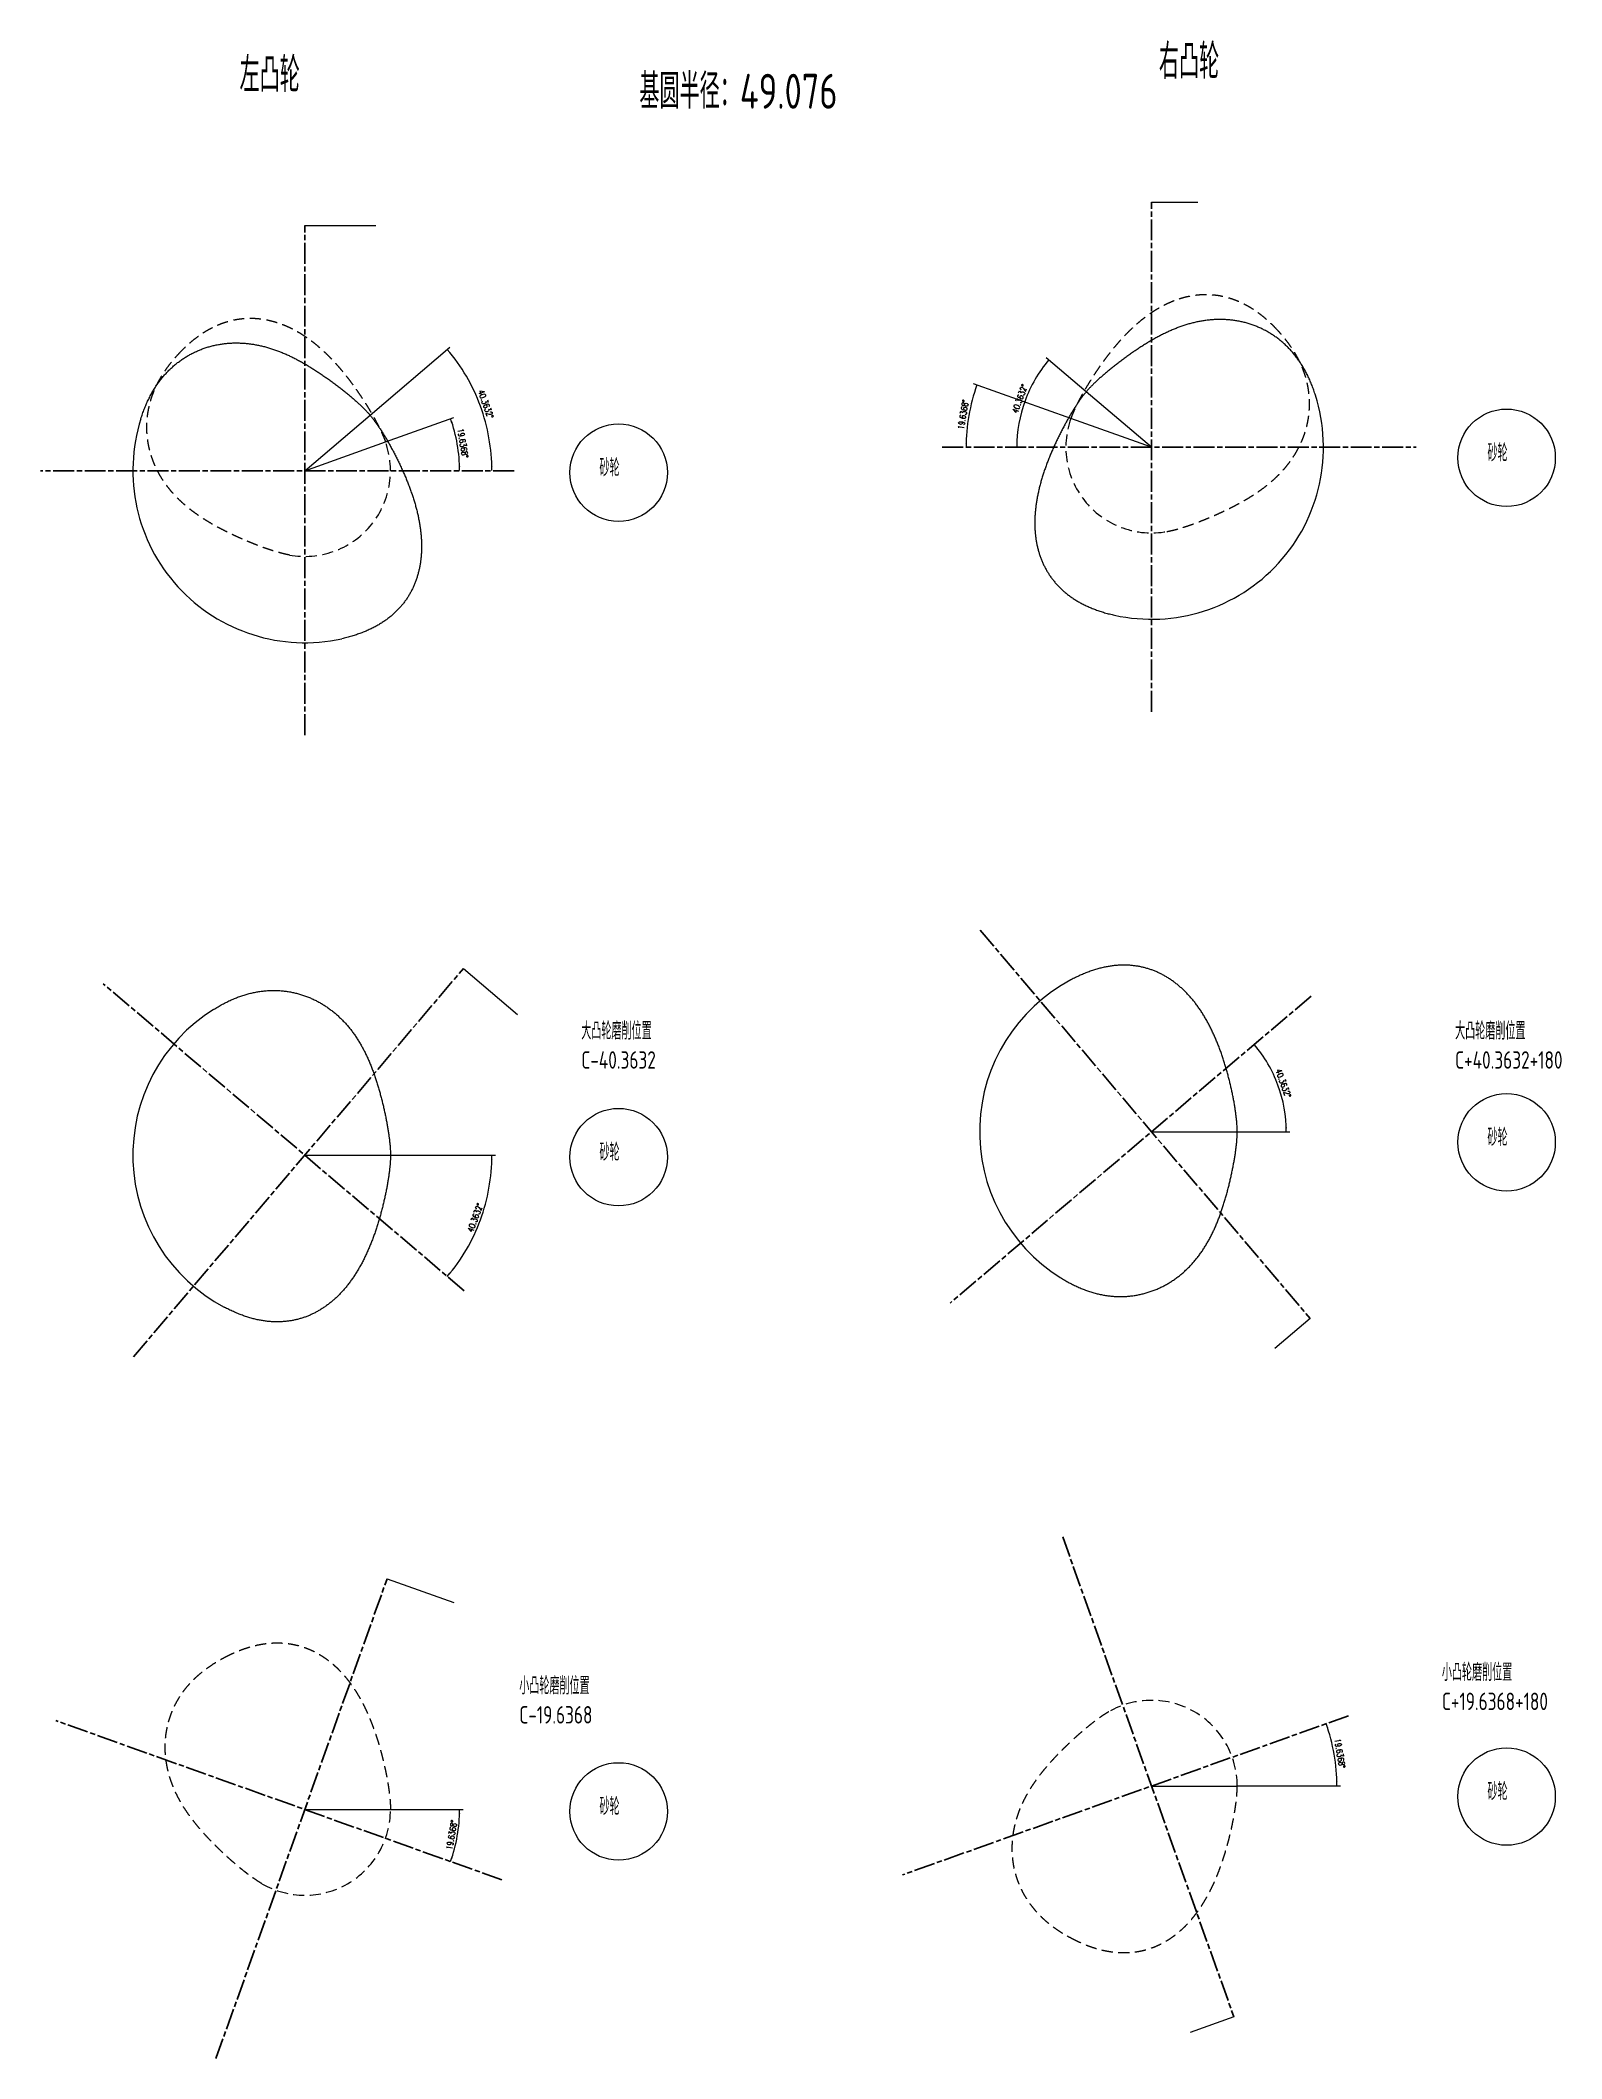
# Model space of a CAD drawing. Header units: millimetres. Extents: x 633 to 1504, y 16 to 1750.
# Drawn here: x 633 to 1504, y 16 to 1172 of the extents above; entities that cross this region are included whole.
import ezdxf

# ---------------------------------------------------------------- set-up
doc = ezdxf.new("R2010")
doc.units = ezdxf.units.MM
doc.linetypes.add('AM_ISO08W050', pattern=[18, 12, -1.5, 3, -1.5])
doc.linetypes.add('DASHED2', pattern=[9.525, 6.35, -3.175])
doc.layers.get('0').update_dxf_attribs({"lineweight": 18})
for name, color, linetype, lineweight in [('4虚线层', 6, 'DASHED2', 18), ('AM_7', 4, 'AM_ISO08W050', 25), ('尺寸线层', 3, 'Continuous', 18)]:
    doc.layers.add(name, color=color, linetype=linetype, lineweight=lineweight)
doc.styles.add('PC_TEXTSTYLE', font='isocp.shx', dxfattribs={"width": 0.8, "bigfont": 'gbcbig.shx'})
doc.styles.add('TH_GBDIM', font='romans.shx', dxfattribs={"width": 0.8, "bigfont": 'gbcbig.shx'})
doc.dimstyles.new('TH_GBDIM', dxfattribs={"dimtxt": 3.5, "dimasz": 2.5, "dimexe": 2, "dimexo": 0, "dimgap": 1.5, "dimtad": 1, "dimdec": 1, "dimdsep": 46, "dimtxsty": 'TH_GBDIM', "dimcen": 2.5, "dimdle": 5, "dimclrd": 4, "dimclre": 4, "dimclrt": 3, "dimadec": 0, "dimazin": 2, "dimtfac": 0.714286, "dimtdec": 1, "dimtmove": 0, "dimatfit": 3, "dimfxl": 0, "dimarcsym": 0})

msp = doc.modelspace()

# ---------------------------------------------------------------- texts
at = {"layer": '尺寸线层', "attachment_point": 1, "style": 'PC_TEXTSTYLE'}
for s, insert, char_height, width in [('右凸轮', (1273.52, 1170.12), 20, 193.4969), ('左凸轮', (746.85, 1162.47), 20, 193.4969), ('基圆半径：49.076', (975.87, 1153.1), 20, 249.2249), ('砂轮', (1461.77, 941.07), 10, 59.8417), ('砂轮', (953.05, 932.56), 10, 59.8417), ('大凸轮磨削位置\\PC-40.3632', (942.62, 609.96), 10, 192.9467), ('大凸轮磨削位置\\PC+40.3632+180', (1443.21, 609.96), 10, 192.9467), ('砂轮', (1461.77, 549.02), 10, 59.8417), ('砂轮', (953.05, 540.52), 10, 59.8417), ('小凸轮磨削位置\\PC+19.6368+180', (1435.63, 242.61), 10, 192.9467), ('小凸轮磨削位置\\PC-19.6368', (907.09, 234.91), 10, 192.9467), ('砂轮', (1461.77, 174.3), 10, 59.8417), ('砂轮', (953.05, 165.8), 10, 59.8417)]:
    msp.add_mtext(s, dxfattribs=dict(at, insert=insert, char_height=char_height, width=width))

# ---------------------------------------------------------------- blocks, each defined once
blk = doc.blocks.new('*X10')
at = {"layer": '尺寸线层', "linetype": 'Continuous'}
for points in [[(1369.4, 208.1), (1369.8, 205.6), (1370.6, 205.9)], [(1375.5, 172.5), (1375.1, 174.9), (1375.9, 175)]]:
    blk.add_hatch(color=4, dxfattribs=at).paths.add_polyline_path(points, flags=0)
at = {"layer": '尺寸线层', "color": 4, "linetype": 'Continuous'}
blk.add_line((1318.4, 172.5), (1377.5, 172.5), dxfattribs=at)
for start, end in [(9.8184, 19.6368), (0, 9.8184)]:
    blk.add_arc((1269.3, 172.5), 106.2, start, end, dxfattribs=at)
at = {"layer": '尺寸线层', "color": 3, "insert": (1377.2, 191.1), "char_height": 3.5, "width": 34.4, "attachment_point": 5, "rotation": 279.8184, "style": 'TH_GBDIM'}
blk.add_mtext('19.6368%%D', dxfattribs=at)
blk = doc.blocks.new('*X11')
at = {"layer": '尺寸线层', "linetype": 'Continuous'}
for points in [[(872.9, 159), (872.5, 156.5), (873.3, 156.5)], [(867.8, 129.2), (868.2, 131.7), (869, 131.4)]]:
    blk.add_hatch(color=4, dxfattribs=at).paths.add_polyline_path(points, flags=0)
at = {"layer": '尺寸线层', "color": 4, "linetype": 'Continuous'}
blk.add_line((833.3, 159), (874.9, 159), dxfattribs=at)
for start, end in [(350.1816, 360), (340.3632, 350.1816)]:
    blk.add_arc((784.2, 159), 88.7, start, end, dxfattribs=at)
at = {"layer": '尺寸线层', "color": 3, "insert": (868.4, 144.4), "char_height": 3.5, "width": 34.4, "attachment_point": 5, "rotation": 80.1816, "style": 'TH_GBDIM'}
blk.add_mtext('19.6368%%D', dxfattribs=at)
blk = doc.blocks.new('*X8')
at = {"layer": '尺寸线层', "linetype": 'Continuous'}
for points in [[(1328.1, 597.2), (1329.4, 595), (1330, 595.5)], [(1346.5, 547.2), (1346, 549.7), (1346.9, 549.7)]]:
    blk.add_hatch(color=4, dxfattribs=at).paths.add_polyline_path(points, flags=0)
at = {"layer": '尺寸线层', "color": 4, "linetype": 'Continuous'}
blk.add_line((1318.4, 547.2), (1348.5, 547.2), dxfattribs=at)
for start, end in [(20.1816, 40.3632), (0, 20.1816)]:
    blk.add_arc((1269.3, 547.2), 77.2, start, end, dxfattribs=at)
at = {"layer": '尺寸线层', "color": 3, "insert": (1344.8, 574.9), "char_height": 3.5, "width": 35.2, "attachment_point": 5, "rotation": 290.1816, "style": 'TH_GBDIM'}
blk.add_mtext('40.3632%%D', dxfattribs=at)
blk = doc.blocks.new('*X9')
at = {"layer": '尺寸线层', "linetype": 'Continuous'}
for points in [[(891.4, 533.7), (891, 531.2), (891.8, 531.2)], [(865.9, 464.3), (867.2, 466.5), (867.8, 466)]]:
    blk.add_hatch(color=4, dxfattribs=at).paths.add_polyline_path(points, flags=0)
at = {"layer": '尺寸线层', "color": 4, "linetype": 'Continuous'}
blk.add_line((833.3, 533.7), (893.4, 533.7), dxfattribs=at)
for start, end in [(339.8184, 360), (319.6368, 339.8184)]:
    blk.add_arc((784.2, 533.7), 107.2, start, end, dxfattribs=at)
at = {"layer": '尺寸线层', "color": 3, "insert": (881.8, 497.9), "char_height": 3.5, "width": 35.2, "attachment_point": 5, "rotation": 69.8184, "style": 'TH_GBDIM'}
blk.add_mtext('40.3632%%D', dxfattribs=at)
blk = doc.blocks.new('*X4')
at = {"layer": '尺寸线层', "linetype": 'Continuous'}
for points in [[(1169.3, 974.9), (1168.9, 972.4), (1168.1, 972.7)], [(1163.1, 939.2), (1163.5, 941.7), (1162.7, 941.7)]]:
    blk.add_hatch(color=4, dxfattribs=at).paths.add_polyline_path(points, flags=0)
at = {"layer": '尺寸线层', "color": 4, "linetype": 'Continuous'}
blk.add_line((1223.1, 955.7), (1167.4, 975.6), dxfattribs=at)
for start, end in [(160.3632, 170.1816), (170.1816, 180)]:
    blk.add_arc((1269.3, 939.2), 106.2, start, end, dxfattribs=at)
at = {"layer": '尺寸线层', "color": 3, "insert": (1161.4, 957.9), "char_height": 3.5, "width": 34.4, "attachment_point": 5, "rotation": 80.1816, "style": 'TH_GBDIM'}
blk.add_mtext('19.6368%%D', dxfattribs=at)
blk = doc.blocks.new('*X5')
at = {"layer": '尺寸线层', "linetype": 'Continuous'}
for points in [[(1210.5, 989.2), (1209.2, 987), (1208.6, 987.5)], [(1192.1, 939.2), (1192.6, 941.7), (1191.8, 941.7)]]:
    blk.add_hatch(color=4, dxfattribs=at).paths.add_polyline_path(points, flags=0)
at = {"layer": '尺寸线层', "color": 4, "linetype": 'Continuous'}
blk.add_line((1231.9, 971), (1209, 990.5), dxfattribs=at)
for start, end in [(139.6368, 159.8184), (159.8184, 180)]:
    blk.add_arc((1269.3, 939.2), 77.2, start, end, dxfattribs=at)
at = {"layer": '尺寸线层', "color": 3, "insert": (1193.8, 967), "char_height": 3.5, "width": 35.2, "attachment_point": 5, "rotation": 69.8184, "style": 'TH_GBDIM'}
blk.add_mtext('40.3632%%D', dxfattribs=at)
blk = doc.blocks.new('*X6')
at = {"layer": '尺寸线层', "linetype": 'Continuous'}
for points in [[(867.8, 955.6), (868.2, 953.1), (869, 953.3)], [(872.9, 925.8), (872.5, 928.3), (873.3, 928.3)]]:
    blk.add_hatch(color=4, dxfattribs=at).paths.add_polyline_path(points, flags=0)
at = {"layer": '尺寸线层', "color": 4, "linetype": 'Continuous'}
blk.add_line((830.5, 942.3), (869.6, 956.3), dxfattribs=at)
for start, end in [(9.8184, 19.6368), (0, 9.8184)]:
    blk.add_arc((784.2, 925.8), 88.7, start, end, dxfattribs=at)
at = {"layer": '尺寸线层', "color": 3, "insert": (874.8, 941.5), "char_height": 3.5, "width": 34.4, "attachment_point": 5, "rotation": 279.8184, "style": 'TH_GBDIM'}
blk.add_mtext('19.6368%%D', dxfattribs=at)
blk = doc.blocks.new('*X7')
at = {"layer": '尺寸线层', "linetype": 'Continuous'}
for points in [[(865.9, 995.2), (867.2, 993), (867.8, 993.5)], [(891.4, 925.8), (891, 928.3), (891.8, 928.3)]]:
    blk.add_hatch(color=4, dxfattribs=at).paths.add_polyline_path(points, flags=0)
at = {"layer": '尺寸线层', "color": 4, "linetype": 'Continuous'}
blk.add_line((821.6, 957.6), (867.4, 996.5), dxfattribs=at)
for start, end in [(20.1816, 40.3632), (360, 20.1816)]:
    blk.add_arc((784.2, 925.8), 107.2, start, end, dxfattribs=at)
at = {"layer": '尺寸线层', "color": 3, "insert": (887.9, 963.9), "char_height": 3.5, "width": 35.2, "attachment_point": 5, "rotation": 290.1816, "style": 'TH_GBDIM'}
blk.add_mtext('40.3632%%D', dxfattribs=at)

# ---------------------------------------------------------------- dimensions: what is measured, and where the dimension line sits
at = {"layer": '尺寸线层'}
for base, line1, line2, picture, middle in [((884.83469, 962.75298), ((904.12718, 925.77432), (632.73316, 925.77432)), ((784.22995, 925.77432), (821.62364, 957.55745)), '*X7', (887.88515, 963.87422)), ((1196.87934, 965.84561), ((1149.4214, 939.21955), (1420.81543, 939.21955)), ((1269.31863, 939.21955), (1231.92495, 971.00268)), '*X5', (1193.82888, 966.96685)), ((1164.65206, 957.3332), ((1149.4214, 939.21955), (1420.81543, 939.21955)), ((1269.31863, 939.21955), (1223.09677, 955.71185)), '*X4', (1161.44966, 957.88741)), ((871.6207, 940.8982), ((904.1272, 925.7743), (632.7332, 925.7743)), ((784.23, 925.7743), (830.4518, 942.2666)), '*X6', (874.8231, 941.4524)), ((884.8347, 496.7478), ((875.5862, 456.0774), (668.7963, 631.8404)), ((784.23, 533.7265), (833.306, 533.7265)), '*X9', (881.7842, 497.8691)), ((1341.7579, 573.7978), ((1360.6749, 624.8208), (1153.885, 449.0577)), ((1269.3186, 547.1717), (1318.3946, 547.1717)), '*X8', (1344.8084, 574.919)), ((871.6207, 143.8828), ((897.1542, 118.7145), (641.5439, 209.9182)), ((784.23, 159.0067), (833.306, 159.0067)), '*X11', (868.4183, 144.437)), ((1373.9852, 190.56563), ((1382.24286, 212.74419), (1126.63262, 121.54045)), ((1269.31863, 172.45194), (1318.39466, 172.45196)), '*X10', (1377.1876, 191.11984))]:
    dim = msp.add_angular_dim_2l(base=base, line1=line1, line2=line2, dimstyle='TH_GBDIM', override={"dimscale": 1, "dimtad": 1, "dimtih": 0, "dimtoh": 0, "dimsah": 1, "dimadec": 4, "dimtdec": 4, "dimtfill": 1, "dimtzin": 8}, dxfattribs=at)
    dim.commit()
    dim.dimension.update_dxf_attribs({"geometry": picture, "text_midpoint": middle})

# ---------------------------------------------------------------- linework, layer by layer
for p, q in [((1269.32, 1079.57), (1295.91, 1079.57)), ((784.23, 1066.12), (824.86, 1066.12)), ((1269.32, 939.22), (1231.92, 971)), ((784.23, 925.77), (821.62, 957.56)), ((1269.32, 939.22), (1223.1, 955.71)), ((784.23, 925.77), (830.45, 942.27)), ((875.12, 640.66), (906.08, 614.35)), ((1269.32, 547.17), (1318.39, 547.17)), ((784.23, 533.73), (833.31, 533.73)), ((1360.21, 440.23), (1339.95, 423.01)), ((831.39, 291.19), (869.66, 277.54)), ((1269.32, 172.45), (1318.39, 172.45)), ((784.23, 159.01), (833.31, 159.01)), ((1316.48, 40.27), (1291.44, 31.33))]:
    msp.add_line(p, q)
for centre in [(1472.72, 933.18), (964, 924.68), (1472.72, 541.14), (964, 532.63), (964, 157.91), (1472.72, 166.42)]:
    msp.add_circle(centre, 27.92)
for centre, start, end in [((1269.32, 939.22), 257.59006, 17.59006), ((784.23, 925.77), 162.40994, 282.40994), ((1269.32, 547.17), 117.95326, 237.95326), ((784.23, 533.73), 122.04674, 242.04674)]:
    msp.add_arc(centre, 98.5, start, end)
for points, knots in [([(1363.21, 968.99), (1362.91, 969.93), (1362.59, 970.88), (1361.94, 972.73), (1361.61, 973.63), (1360.91, 975.4), (1360.56, 976.27), (1359.82, 977.97), (1359.45, 978.81), (1358.67, 980.44), (1358.27, 981.24), (1357.45, 982.81), (1357.03, 983.57), (1356.16, 985.08), (1355.72, 985.82), (1354.81, 987.26), (1354.34, 987.97), (1353.38, 989.35), (1352.89, 990.03), (1351.89, 991.36), (1351.38, 992.01), (1350.33, 993.28), (1349.79, 993.9), (1348.7, 995.12), (1348.14, 995.71), (1347, 996.87), (1346.42, 997.43), (1345.24, 998.53), (1344.64, 999.07), (1343.41, 1000.11), (1342.79, 1000.62), (1341.52, 1001.6), (1340.87, 1002.08), (1339.56, 1003), (1338.9, 1003.45), (1337.55, 1004.31), (1336.87, 1004.73), (1335.48, 1005.52), (1334.78, 1005.91), (1333.36, 1006.65), (1332.65, 1007), (1331.2, 1007.67), (1330.47, 1007.99), (1328.99, 1008.59), (1328.24, 1008.88), (1326.74, 1009.42), (1325.99, 1009.67), (1324.46, 1010.14), (1323.7, 1010.36), (1322.15, 1010.77), (1321.38, 1010.95), (1319.82, 1011.29), (1319.04, 1011.44), (1317.47, 1011.71), (1316.69, 1011.83), (1315.11, 1012.03), (1314.32, 1012.12), (1312.74, 1012.25), (1311.95, 1012.3), (1310.36, 1012.37), (1309.57, 1012.39), (1307.99, 1012.4), (1307.2, 1012.39), (1305.62, 1012.33), (1304.83, 1012.29), (1303.26, 1012.17), (1302.47, 1012.1), (1300.9, 1011.92), (1300.12, 1011.82), (1298.56, 1011.58), (1297.78, 1011.45), (1296.23, 1011.16), (1295.46, 1011), (1293.92, 1010.65), (1293.16, 1010.47), (1291.63, 1010.07), (1290.87, 1009.86), (1289.35, 1009.41), (1288.59, 1009.18), (1287.08, 1008.68), (1286.33, 1008.42), (1284.84, 1007.88), (1284.09, 1007.59), (1282.6, 1007), (1281.86, 1006.7), (1280.38, 1006.07), (1279.65, 1005.74), (1278.18, 1005.07), (1277.45, 1004.72), (1275.98, 1004.01), (1275.25, 1003.64), (1273.8, 1002.89), (1273.07, 1002.5), (1271.62, 1001.71), (1270.9, 1001.31), (1269.45, 1000.48), (1268.73, 1000.06), (1267.29, 999.21), (1266.57, 998.77), (1265.14, 997.88), (1264.42, 997.43), (1262.99, 996.52), (1262.28, 996.05), (1260.86, 995.11), (1260.15, 994.64), (1258.74, 993.67), (1258.04, 993.19), (1256.64, 992.21), (1255.94, 991.71), (1254.56, 990.71), (1253.87, 990.21), (1252.5, 989.2), (1251.82, 988.7), (1250.48, 987.68), (1249.81, 987.17), (1248.49, 986.15), (1247.84, 985.63), (1246.56, 984.61), (1245.92, 984.1), (1244.67, 983.08), (1244.06, 982.58), (1242.85, 981.56), (1242.26, 981.06), (1241.1, 980.06), (1240.54, 979.57), (1239.44, 978.58), (1238.9, 978.1), (1237.86, 977.13), (1237.35, 976.66), (1236.38, 975.72), (1235.91, 975.26), (1235.01, 974.36), (1234.57, 973.91), (1233.75, 973.05), (1233.36, 972.62), (1232.62, 971.8), (1232.27, 971.41), (1231.92, 971)], [0, 0, 0, 0, 2.9851413, 2.9851413, 5.8800145, 5.8800145, 8.6944985, 8.6944985, 11.437975, 11.437975, 14.1192826, 14.1192826, 16.7466807, 16.7466807, 19.3278222, 19.3278222, 21.8697335, 21.8697335, 24.3788029, 24.3788029, 26.8607743, 26.8607743, 29.3207502, 29.3207502, 31.7632011, 31.7632011, 34.1919825, 34.1919825, 36.6103585, 36.6103585, 39.0210326, 39.0210326, 41.4261835, 41.4261835, 43.8275064, 43.8275064, 46.226258, 46.226258, 48.6233054, 48.6233054, 51.0191765, 51.0191765, 53.4141125, 53.4141125, 55.8081207, 55.8081207, 58.2010275, 58.2010275, 60.5925304, 60.5925304, 62.9822492, 62.9822492, 65.3697744, 65.3697744, 67.7547143, 67.7547143, 70.1367383, 70.1367383, 72.5156173, 72.5156173, 74.8912601, 74.8912601, 77.2637455, 77.2637455, 79.6333488, 79.6333488, 82.0005638, 82.0005638, 84.3661167, 84.3661167, 86.7309743, 86.7309743, 89.096343, 89.096343, 91.4636587, 91.4636587, 93.8345669, 93.8345669, 96.2108909, 96.2108909, 98.5945878, 98.5945878, 100.9876918, 100.9876918, 103.3922431, 103.3922431, 105.8102035, 105.8102035, 108.2433593, 108.2433593, 110.6932121, 110.6932121, 113.1608611, 113.1608611, 115.6468803, 115.6468803, 118.151196, 118.151196, 120.6729699, 120.6729699, 123.2104962, 123.2104962, 125.7611195, 125.7611195, 128.3211796, 128.3211796, 130.8859901, 130.8859901, 133.4498529, 133.4498529, 136.0061088, 136.0061088, 138.5472208, 138.5472208, 141.0648821, 141.0648821, 143.5501395, 143.5501395, 145.9935184, 145.9935184, 148.3851379, 148.3851379, 150.7148031, 150.7148031, 152.9720649, 152.9720649, 155.1462422, 155.1462422, 157.2264023, 157.2264023, 159.2013021, 159.2013021, 161.0592937, 161.0592937, 162.7882013, 162.7882013, 164.3751782, 164.3751782, 164.3751782, 164.3751782]), ([(690.34, 955.54), (690.64, 956.49), (690.95, 957.43), (691.61, 959.28), (691.94, 960.19), (692.63, 961.96), (692.99, 962.83), (693.72, 964.53), (694.1, 965.36), (694.88, 966.99), (695.28, 967.79), (696.1, 969.36), (696.52, 970.13), (697.39, 971.63), (697.83, 972.37), (698.74, 973.82), (699.21, 974.52), (700.17, 975.91), (700.66, 976.59), (701.66, 977.91), (702.17, 978.56), (703.22, 979.84), (703.75, 980.46), (704.85, 981.67), (705.41, 982.26), (706.54, 983.42), (707.13, 983.99), (708.31, 985.09), (708.91, 985.62), (710.14, 986.66), (710.76, 987.17), (712.03, 988.16), (712.68, 988.63), (713.98, 989.56), (714.65, 990), (716, 990.86), (716.68, 991.28), (718.07, 992.08), (718.77, 992.46), (720.18, 993.2), (720.9, 993.55), (722.35, 994.22), (723.08, 994.54), (724.56, 995.15), (725.3, 995.43), (726.81, 995.97), (727.56, 996.23), (729.09, 996.7), (729.85, 996.92), (731.39, 997.32), (732.17, 997.51), (733.73, 997.84), (734.51, 998), (736.08, 998.26), (736.86, 998.38), (738.44, 998.59), (739.23, 998.67), (740.81, 998.81), (741.6, 998.86), (743.18, 998.93), (743.98, 998.95), (745.56, 998.95), (746.35, 998.94), (747.93, 998.89), (748.72, 998.84), (750.29, 998.72), (751.08, 998.65), (752.65, 998.47), (753.43, 998.37), (754.99, 998.14), (755.76, 998), (757.31, 997.71), (758.09, 997.55), (759.63, 997.21), (760.39, 997.02), (761.92, 996.63), (762.68, 996.42), (764.2, 995.97), (764.96, 995.73), (766.46, 995.23), (767.21, 994.97), (768.71, 994.43), (769.46, 994.15), (770.94, 993.56), (771.69, 993.25), (773.16, 992.62), (773.9, 992.3), (775.37, 991.62), (776.1, 991.27), (777.57, 990.56), (778.3, 990.19), (779.75, 989.44), (780.48, 989.05), (781.93, 988.27), (782.65, 987.86), (784.1, 987.04), (784.82, 986.62), (786.26, 985.76), (786.98, 985.32), (788.41, 984.44), (789.13, 983.99), (790.55, 983.07), (791.27, 982.61), (792.69, 981.67), (793.4, 981.19), (794.81, 980.23), (795.51, 979.74), (796.91, 978.76), (797.61, 978.27), (798.99, 977.27), (799.68, 976.77), (801.05, 975.76), (801.73, 975.25), (803.07, 974.23), (803.74, 973.72), (805.05, 972.7), (805.71, 972.19), (806.99, 971.17), (807.63, 970.66), (808.88, 969.64), (809.49, 969.13), (810.7, 968.12), (811.29, 967.62), (812.44, 966.62), (813.01, 966.12), (814.11, 965.14), (814.65, 964.65), (815.69, 963.69), (816.2, 963.21), (817.17, 962.28), (817.64, 961.82), (818.54, 960.91), (818.98, 960.47), (819.8, 959.6), (820.19, 959.18), (820.93, 958.36), (821.28, 957.96), (821.62, 957.56)], [0, 0, 0, 0, 2.9851413, 2.9851413, 5.8800145, 5.8800145, 8.6944985, 8.6944985, 11.437975, 11.437975, 14.1192826, 14.1192826, 16.7466807, 16.7466807, 19.3278222, 19.3278222, 21.8697335, 21.8697335, 24.3788029, 24.3788029, 26.8607743, 26.8607743, 29.3207502, 29.3207502, 31.7632011, 31.7632011, 34.1919825, 34.1919825, 36.6103585, 36.6103585, 39.0210326, 39.0210326, 41.4261835, 41.4261835, 43.8275064, 43.8275064, 46.226258, 46.226258, 48.6233054, 48.6233054, 51.0191765, 51.0191765, 53.4141125, 53.4141125, 55.8081207, 55.8081207, 58.2010275, 58.2010275, 60.5925304, 60.5925304, 62.9822492, 62.9822492, 65.3697744, 65.3697744, 67.7547143, 67.7547143, 70.1367383, 70.1367383, 72.5156173, 72.5156173, 74.8912601, 74.8912601, 77.2637455, 77.2637455, 79.6333488, 79.6333488, 82.0005638, 82.0005638, 84.3661167, 84.3661167, 86.7309743, 86.7309743, 89.096343, 89.096343, 91.4636587, 91.4636587, 93.8345669, 93.8345669, 96.2108909, 96.2108909, 98.5945878, 98.5945878, 100.9876918, 100.9876918, 103.3922431, 103.3922431, 105.8102035, 105.8102035, 108.2433593, 108.2433593, 110.6932121, 110.6932121, 113.1608611, 113.1608611, 115.6468803, 115.6468803, 118.151196, 118.151196, 120.6729699, 120.6729699, 123.2104962, 123.2104962, 125.7611195, 125.7611195, 128.3211796, 128.3211796, 130.8859901, 130.8859901, 133.4498529, 133.4498529, 136.0061088, 136.0061088, 138.5472208, 138.5472208, 141.0648821, 141.0648821, 143.5501395, 143.5501395, 145.9935184, 145.9935184, 148.3851379, 148.3851379, 150.7148031, 150.7148031, 152.9720649, 152.9720649, 155.1462422, 155.1462422, 157.2264023, 157.2264023, 159.2013021, 159.2013021, 161.0592937, 161.0592937, 162.7882013, 162.7882013, 164.3751782, 164.3751782, 164.3751782, 164.3751782]), ([(1231.92, 971), (1231.58, 970.6), (1231.25, 970.19), (1230.56, 969.33), (1230.2, 968.87), (1229.48, 967.92), (1229.11, 967.42), (1228.36, 966.38), (1227.98, 965.84), (1227.22, 964.73), (1226.83, 964.16), (1226.05, 962.97), (1225.65, 962.36), (1224.86, 961.11), (1224.46, 960.48), (1223.66, 959.17), (1223.26, 958.5), (1222.46, 957.15), (1222.06, 956.46), (1221.26, 955.06), (1220.86, 954.35), (1220.07, 952.92), (1219.67, 952.19), (1218.88, 950.72), (1218.49, 949.98), (1217.71, 948.48), (1217.32, 947.72), (1216.56, 946.2), (1216.18, 945.44), (1215.43, 943.89), (1215.05, 943.12), (1214.32, 941.56), (1213.96, 940.78), (1213.24, 939.21), (1212.89, 938.42), (1212.2, 936.83), (1211.86, 936.04), (1211.19, 934.45), (1210.87, 933.65), (1210.23, 932.05), (1209.91, 931.25), (1209.3, 929.65), (1209.01, 928.84), (1208.43, 927.23), (1208.14, 926.43), (1207.6, 924.82), (1207.33, 924.01), (1206.82, 922.4), (1206.58, 921.59), (1206.1, 919.98), (1205.87, 919.17), (1205.44, 917.56), (1205.23, 916.76), (1204.83, 915.15), (1204.64, 914.34), (1204.29, 912.74), (1204.12, 911.94), (1203.81, 910.34), (1203.67, 909.54), (1203.41, 907.95), (1203.28, 907.15), (1203.06, 905.57), (1202.97, 904.78), (1202.79, 903.21), (1202.72, 902.43), (1202.6, 900.87), (1202.55, 900.09), (1202.47, 898.55), (1202.45, 897.78), (1202.42, 896.25), (1202.42, 895.49), (1202.45, 893.98), (1202.48, 893.23), (1202.55, 891.74), (1202.6, 891), (1202.73, 889.53), (1202.81, 888.8), (1202.98, 887.35), (1203.09, 886.63), (1203.32, 885.21), (1203.44, 884.5), (1203.72, 883.11), (1203.88, 882.41), (1204.21, 881.04), (1204.38, 880.36), (1204.77, 879.02), (1204.97, 878.35), (1205.4, 877.04), (1205.63, 876.38), (1206.12, 875.09), (1206.37, 874.46), (1206.91, 873.19), (1207.19, 872.57), (1207.77, 871.34), (1208.08, 870.73), (1208.72, 869.52), (1209.05, 868.92), (1209.74, 867.75), (1210.1, 867.17), (1210.84, 866.02), (1211.23, 865.45), (1212.02, 864.33), (1212.44, 863.78), (1213.29, 862.69), (1213.73, 862.15), (1214.64, 861.09), (1215.11, 860.56), (1216.08, 859.53), (1216.57, 859.02), (1217.6, 858.02), (1218.13, 857.53), (1219.21, 856.56), (1219.77, 856.08), (1220.92, 855.15), (1221.5, 854.69), (1222.71, 853.79), (1223.33, 853.35), (1224.61, 852.48), (1225.26, 852.06), (1226.6, 851.23), (1227.28, 850.82), (1228.69, 850.03), (1229.4, 849.65), (1230.87, 848.9), (1231.63, 848.53), (1233.17, 847.82), (1233.95, 847.48), (1235.56, 846.82), (1236.38, 846.5), (1238.06, 845.88), (1238.92, 845.58), (1240.67, 845), (1241.56, 844.73), (1243.38, 844.2), (1244.31, 843.95), (1246.21, 843.47), (1247.18, 843.24), (1248.15, 843.02)], [0, 0, 0, 0, 1.5870823, 1.5870823, 3.3166006, 3.3166006, 5.1758326, 5.1758326, 7.1524283, 7.1524283, 9.2343938, 9.2343938, 11.4100953, 11.4100953, 13.668285, 13.668285, 15.9981503, 15.9981503, 18.3893781, 18.3893781, 20.8322283, 20.8322283, 23.3176055, 23.3176055, 25.8371216, 25.8371216, 28.3831405, 28.3831405, 30.9488012, 30.9488012, 33.5280171, 33.5280171, 36.1154506, 36.1154506, 38.7064672, 38.7064672, 41.2970732, 41.2970732, 43.8838418, 43.8838418, 46.4638326, 46.4638326, 49.0345116, 49.0345116, 51.5936736, 51.5936736, 54.1393729, 54.1393729, 56.6698629, 56.6698629, 59.1835483, 59.1835483, 61.6789487, 61.6789487, 64.1546743, 64.1546743, 66.6094146, 66.6094146, 69.041937, 69.041937, 71.4510955, 71.4510955, 73.8358473, 73.8358473, 76.1952773, 76.1952773, 78.528626, 78.528626, 80.8353229, 80.8353229, 83.1150203, 83.1150203, 85.3676277, 85.3676277, 87.593346, 87.593346, 89.792697, 89.792697, 91.9665506, 91.9665506, 94.1161453, 94.1161453, 96.2431027, 96.2431027, 98.3494343, 98.3494343, 100.4375403, 100.4375403, 102.5102005, 102.5102005, 104.5705558, 104.5705558, 106.6220829, 106.6220829, 108.6685617, 108.6685617, 110.7140355, 110.7140355, 112.7627687, 112.7627687, 114.8191998, 114.8191998, 116.8878948, 116.8878948, 118.9735012, 118.9735012, 121.0807051, 121.0807051, 123.2141941, 123.2141941, 125.3786262, 125.3786262, 127.5786079, 127.5786079, 129.8186821, 129.8186821, 132.1033264, 132.1033264, 134.4369634, 134.4369634, 136.8239827, 136.8239827, 139.2687745, 139.2687745, 141.7757762, 141.7757762, 144.3495294, 144.3495294, 146.9947481, 146.9947481, 149.7163967, 149.7163967, 152.519777, 152.519777, 155.4106211, 155.4106211, 158.39519, 158.39519, 158.39519, 158.39519]), ([(821.62, 957.56), (821.97, 957.15), (822.3, 956.75), (822.99, 955.88), (823.35, 955.43), (824.07, 954.47), (824.44, 953.98), (825.19, 952.94), (825.57, 952.4), (826.33, 951.29), (826.72, 950.71), (827.5, 949.53), (827.9, 948.92), (828.69, 947.67), (829.09, 947.03), (829.88, 945.73), (830.28, 945.06), (831.08, 943.71), (831.49, 943.02), (832.29, 941.62), (832.68, 940.91), (833.48, 939.47), (833.88, 938.74), (834.67, 937.27), (835.06, 936.53), (835.84, 935.03), (836.23, 934.28), (836.99, 932.76), (837.37, 931.99), (838.12, 930.45), (838.49, 929.67), (839.23, 928.12), (839.59, 927.33), (840.3, 925.76), (840.66, 924.97), (841.35, 923.39), (841.69, 922.6), (842.35, 921), (842.68, 920.21), (843.32, 918.61), (843.63, 917.81), (844.24, 916.2), (844.54, 915.4), (845.12, 913.79), (845.4, 912.98), (845.95, 911.37), (846.22, 910.57), (846.73, 908.95), (846.97, 908.15), (847.45, 906.53), (847.68, 905.73), (848.11, 904.12), (848.32, 903.31), (848.72, 901.7), (848.9, 900.9), (849.26, 899.29), (849.42, 898.49), (849.73, 896.89), (849.88, 896.09), (850.14, 894.5), (850.26, 893.71), (850.48, 892.13), (850.58, 891.34), (850.75, 889.76), (850.83, 888.98), (850.95, 887.42), (851, 886.65), (851.08, 885.1), (851.1, 884.33), (851.12, 882.8), (851.12, 882.04), (851.1, 880.53), (851.07, 879.78), (851, 878.29), (850.95, 877.55), (850.82, 876.08), (850.74, 875.35), (850.56, 873.91), (850.46, 873.19), (850.23, 871.77), (850.11, 871.06), (849.83, 869.66), (849.67, 868.97), (849.34, 867.6), (849.16, 866.92), (848.78, 865.57), (848.58, 864.91), (848.15, 863.59), (847.92, 862.94), (847.43, 861.65), (847.18, 861.01), (846.64, 859.75), (846.36, 859.12), (845.78, 857.89), (845.47, 857.28), (844.83, 856.07), (844.5, 855.48), (843.81, 854.3), (843.45, 853.72), (842.71, 852.57), (842.32, 852), (841.52, 850.88), (841.11, 850.33), (840.26, 849.24), (839.82, 848.7), (838.91, 847.64), (838.44, 847.12), (837.47, 846.09), (836.98, 845.58), (835.95, 844.58), (835.42, 844.08), (834.34, 843.12), (833.78, 842.64), (832.63, 841.7), (832.04, 841.24), (830.84, 840.34), (830.21, 839.9), (828.94, 839.03), (828.29, 838.61), (826.95, 837.78), (826.27, 837.38), (824.86, 836.59), (824.14, 836.2), (822.67, 835.45), (821.92, 835.09), (820.38, 834.38), (819.6, 834.04), (817.99, 833.37), (817.17, 833.05), (815.49, 832.43), (814.63, 832.13), (812.88, 831.56), (811.99, 831.28), (810.17, 830.75), (809.24, 830.5), (807.34, 830.02), (806.37, 829.79), (805.4, 829.58)], [0, 0, 0, 0, 1.5870823, 1.5870823, 3.3166006, 3.3166006, 5.1758326, 5.1758326, 7.1524283, 7.1524283, 9.2343938, 9.2343938, 11.4100953, 11.4100953, 13.668285, 13.668285, 15.9981503, 15.9981503, 18.3893781, 18.3893781, 20.8322283, 20.8322283, 23.3176055, 23.3176055, 25.8371216, 25.8371216, 28.3831405, 28.3831405, 30.9488012, 30.9488012, 33.5280171, 33.5280171, 36.1154506, 36.1154506, 38.7064672, 38.7064672, 41.2970732, 41.2970732, 43.8838418, 43.8838418, 46.4638326, 46.4638326, 49.0345116, 49.0345116, 51.5936736, 51.5936736, 54.1393729, 54.1393729, 56.6698629, 56.6698629, 59.1835483, 59.1835483, 61.6789487, 61.6789487, 64.1546743, 64.1546743, 66.6094146, 66.6094146, 69.041937, 69.041937, 71.4510955, 71.4510955, 73.8358473, 73.8358473, 76.1952773, 76.1952773, 78.528626, 78.528626, 80.8353229, 80.8353229, 83.1150203, 83.1150203, 85.3676277, 85.3676277, 87.593346, 87.593346, 89.792697, 89.792697, 91.9665506, 91.9665506, 94.1161453, 94.1161453, 96.2431027, 96.2431027, 98.3494343, 98.3494343, 100.4375403, 100.4375403, 102.5102005, 102.5102005, 104.5705558, 104.5705558, 106.6220829, 106.6220829, 108.6685617, 108.6685617, 110.7140355, 110.7140355, 112.7627687, 112.7627687, 114.8191998, 114.8191998, 116.8878948, 116.8878948, 118.9735012, 118.9735012, 121.0807051, 121.0807051, 123.2141941, 123.2141941, 125.3786262, 125.3786262, 127.5786079, 127.5786079, 129.8186821, 129.8186821, 132.1033264, 132.1033264, 134.4369634, 134.4369634, 136.8239827, 136.8239827, 139.2687745, 139.2687745, 141.7757762, 141.7757762, 144.3495294, 144.3495294, 146.9947481, 146.9947481, 149.7163967, 149.7163967, 152.519777, 152.519777, 155.4106211, 155.4106211, 158.39519, 158.39519, 158.39519, 158.39519]), ([(1318.39, 547.17), (1318.39, 547.7), (1318.39, 548.23), (1318.35, 549.33), (1318.33, 549.91), (1318.26, 551.11), (1318.22, 551.72), (1318.12, 553), (1318.06, 553.65), (1317.92, 555), (1317.84, 555.69), (1317.67, 557.1), (1317.58, 557.82), (1317.37, 559.28), (1317.26, 560.03), (1317.03, 561.54), (1316.9, 562.3), (1316.63, 563.85), (1316.49, 564.64), (1316.2, 566.22), (1316.04, 567.02), (1315.72, 568.63), (1315.55, 569.44), (1315.2, 571.07), (1315.01, 571.89), (1314.64, 573.54), (1314.44, 574.37), (1314.04, 576.02), (1313.84, 576.85), (1313.41, 578.51), (1313.19, 579.34), (1312.74, 581.01), (1312.51, 581.84), (1312.04, 583.5), (1311.79, 584.33), (1311.3, 585.98), (1311.04, 586.81), (1310.52, 588.45), (1310.25, 589.27), (1309.7, 590.9), (1309.42, 591.72), (1308.85, 593.33), (1308.55, 594.14), (1307.95, 595.74), (1307.65, 596.54), (1307.02, 598.12), (1306.7, 598.9), (1306.04, 600.46), (1305.71, 601.24), (1305.03, 602.77), (1304.68, 603.54), (1303.97, 605.05), (1303.6, 605.8), (1302.86, 607.28), (1302.49, 608.01), (1301.72, 609.46), (1301.32, 610.18), (1300.52, 611.6), (1300.12, 612.3), (1299.29, 613.69), (1298.87, 614.37), (1298.01, 615.72), (1297.57, 616.38), (1296.69, 617.69), (1296.23, 618.34), (1295.32, 619.61), (1294.85, 620.23), (1293.91, 621.45), (1293.43, 622.06), (1292.46, 623.24), (1291.97, 623.82), (1290.97, 624.95), (1290.46, 625.51), (1289.44, 626.59), (1288.92, 627.12), (1287.87, 628.16), (1287.34, 628.67), (1286.27, 629.65), (1285.73, 630.13), (1284.63, 631.07), (1284.08, 631.53), (1282.96, 632.41), (1282.39, 632.84), (1281.25, 633.67), (1280.68, 634.07), (1279.52, 634.85), (1278.93, 635.22), (1277.75, 635.95), (1277.15, 636.3), (1275.95, 636.96), (1275.34, 637.29), (1274.11, 637.9), (1273.5, 638.19), (1272.25, 638.76), (1271.62, 639.02), (1270.35, 639.53), (1269.72, 639.77), (1268.43, 640.22), (1267.78, 640.43), (1266.47, 640.82), (1265.81, 641), (1264.47, 641.34), (1263.8, 641.49), (1262.44, 641.77), (1261.76, 641.9), (1260.38, 642.12), (1259.68, 642.21), (1258.28, 642.37), (1257.57, 642.44), (1256.14, 642.54), (1255.42, 642.57), (1253.97, 642.6), (1253.23, 642.61), (1251.75, 642.58), (1251.01, 642.55), (1249.5, 642.45), (1248.74, 642.38), (1247.21, 642.22), (1246.44, 642.12), (1244.88, 641.89), (1244.1, 641.75), (1242.52, 641.44), (1241.72, 641.27), (1240.12, 640.89), (1239.31, 640.68), (1237.68, 640.22), (1236.85, 639.98), (1235.2, 639.44), (1234.36, 639.15), (1232.68, 638.54), (1231.84, 638.21), (1230.13, 637.52), (1229.27, 637.15), (1227.54, 636.37), (1226.67, 635.96), (1224.91, 635.1), (1224.03, 634.64), (1223.15, 634.18)], [0, 0, 0, 0, 1.5870823, 1.5870823, 3.3166006, 3.3166006, 5.1758326, 5.1758326, 7.1524283, 7.1524283, 9.2343938, 9.2343938, 11.4100953, 11.4100953, 13.668285, 13.668285, 15.9981503, 15.9981503, 18.3893781, 18.3893781, 20.8322283, 20.8322283, 23.3176055, 23.3176055, 25.8371216, 25.8371216, 28.3831405, 28.3831405, 30.9488012, 30.9488012, 33.5280171, 33.5280171, 36.1154506, 36.1154506, 38.7064672, 38.7064672, 41.2970732, 41.2970732, 43.8838418, 43.8838418, 46.4638326, 46.4638326, 49.0345116, 49.0345116, 51.5936736, 51.5936736, 54.1393729, 54.1393729, 56.6698629, 56.6698629, 59.1835483, 59.1835483, 61.6789487, 61.6789487, 64.1546743, 64.1546743, 66.6094146, 66.6094146, 69.041937, 69.041937, 71.4510955, 71.4510955, 73.8358473, 73.8358473, 76.1952773, 76.1952773, 78.528626, 78.528626, 80.8353229, 80.8353229, 83.1150203, 83.1150203, 85.3676277, 85.3676277, 87.593346, 87.593346, 89.792697, 89.792697, 91.9665506, 91.9665506, 94.1161453, 94.1161453, 96.2431027, 96.2431027, 98.3494343, 98.3494343, 100.4375403, 100.4375403, 102.5102005, 102.5102005, 104.5705558, 104.5705558, 106.6220829, 106.6220829, 108.6685617, 108.6685617, 110.7140355, 110.7140355, 112.7627687, 112.7627687, 114.8191998, 114.8191998, 116.8878948, 116.8878948, 118.9735012, 118.9735012, 121.0807051, 121.0807051, 123.2141941, 123.2141941, 125.3786262, 125.3786262, 127.5786079, 127.5786079, 129.8186821, 129.8186821, 132.1033264, 132.1033264, 134.4369634, 134.4369634, 136.8239827, 136.8239827, 139.2687745, 139.2687745, 141.7757762, 141.7757762, 144.3495294, 144.3495294, 146.9947481, 146.9947481, 149.7163967, 149.7163967, 152.519777, 152.519777, 155.4106211, 155.4106211, 158.39519, 158.39519, 158.39519, 158.39519]), ([(731.97, 617.21), (732.81, 617.74), (733.66, 618.26), (735.35, 619.24), (736.2, 619.72), (737.87, 620.62), (738.71, 621.05), (740.37, 621.87), (741.19, 622.26), (742.84, 623), (743.67, 623.35), (745.31, 624.01), (746.13, 624.32), (747.76, 624.91), (748.58, 625.18), (750.21, 625.7), (751.02, 625.93), (752.65, 626.37), (753.46, 626.57), (755.08, 626.93), (755.89, 627.09), (757.51, 627.38), (758.33, 627.51), (759.95, 627.73), (760.75, 627.82), (762.37, 627.96), (763.18, 628.02), (764.79, 628.09), (765.6, 628.11), (767.21, 628.11), (768.01, 628.09), (769.62, 628.02), (770.42, 627.96), (772.01, 627.82), (772.81, 627.73), (774.39, 627.51), (775.18, 627.39), (776.76, 627.1), (777.54, 626.94), (779.1, 626.58), (779.87, 626.38), (781.41, 625.96), (782.17, 625.73), (783.69, 625.23), (784.45, 624.97), (785.94, 624.4), (786.68, 624.11), (788.15, 623.48), (788.87, 623.15), (790.31, 622.46), (791.02, 622.1), (792.42, 621.35), (793.12, 620.96), (794.49, 620.15), (795.16, 619.73), (796.49, 618.86), (797.15, 618.41), (798.44, 617.49), (799.08, 617.02), (800.33, 616.05), (800.95, 615.55), (802.16, 614.53), (802.75, 614.01), (803.92, 612.94), (804.49, 612.4), (805.62, 611.29), (806.17, 610.73), (807.25, 609.58), (807.78, 608.99), (808.81, 607.8), (809.32, 607.2), (810.31, 605.97), (810.8, 605.35), (811.75, 604.09), (812.21, 603.45), (813.12, 602.16), (813.56, 601.51), (814.43, 600.18), (814.85, 599.51), (815.68, 598.16), (816.08, 597.47), (816.87, 596.09), (817.25, 595.39), (818.01, 593.98), (818.37, 593.27), (819.09, 591.83), (819.44, 591.1), (820.12, 589.64), (820.46, 588.9), (821.11, 587.41), (821.43, 586.65), (822.05, 585.14), (822.35, 584.37), (822.95, 582.83), (823.24, 582.06), (823.81, 580.49), (824.08, 579.7), (824.62, 578.12), (824.89, 577.32), (825.41, 575.72), (825.66, 574.91), (826.16, 573.29), (826.4, 572.47), (826.87, 570.84), (827.1, 570.02), (827.56, 568.37), (827.78, 567.54), (828.21, 565.89), (828.42, 565.06), (828.83, 563.4), (829.03, 562.57), (829.41, 560.92), (829.6, 560.09), (829.97, 558.45), (830.15, 557.63), (830.49, 556), (830.65, 555.18), (830.97, 553.57), (831.12, 552.77), (831.42, 551.19), (831.56, 550.4), (831.82, 548.85), (831.94, 548.08), (832.18, 546.57), (832.29, 545.83), (832.49, 544.37), (832.59, 543.65), (832.76, 542.24), (832.83, 541.55), (832.97, 540.21), (833.03, 539.55), (833.13, 538.28), (833.17, 537.66), (833.24, 536.47), (833.27, 535.89), (833.3, 534.78), (833.31, 534.26), (833.31, 533.73)], [0, 0, 0, 0, 2.9851413, 2.9851413, 5.8800145, 5.8800145, 8.6944985, 8.6944985, 11.437975, 11.437975, 14.1192826, 14.1192826, 16.7466807, 16.7466807, 19.3278222, 19.3278222, 21.8697335, 21.8697335, 24.3788029, 24.3788029, 26.8607743, 26.8607743, 29.3207502, 29.3207502, 31.7632011, 31.7632011, 34.1919825, 34.1919825, 36.6103585, 36.6103585, 39.0210326, 39.0210326, 41.4261835, 41.4261835, 43.8275064, 43.8275064, 46.226258, 46.226258, 48.6233054, 48.6233054, 51.0191765, 51.0191765, 53.4141125, 53.4141125, 55.8081207, 55.8081207, 58.2010275, 58.2010275, 60.5925304, 60.5925304, 62.9822492, 62.9822492, 65.3697744, 65.3697744, 67.7547143, 67.7547143, 70.1367383, 70.1367383, 72.5156173, 72.5156173, 74.8912601, 74.8912601, 77.2637455, 77.2637455, 79.6333488, 79.6333488, 82.0005638, 82.0005638, 84.3661167, 84.3661167, 86.7309743, 86.7309743, 89.096343, 89.096343, 91.4636587, 91.4636587, 93.8345669, 93.8345669, 96.2108909, 96.2108909, 98.5945878, 98.5945878, 100.9876918, 100.9876918, 103.3922431, 103.3922431, 105.8102035, 105.8102035, 108.2433593, 108.2433593, 110.6932121, 110.6932121, 113.1608611, 113.1608611, 115.6468803, 115.6468803, 118.151196, 118.151196, 120.6729699, 120.6729699, 123.2104962, 123.2104962, 125.7611195, 125.7611195, 128.3211796, 128.3211796, 130.8859901, 130.8859901, 133.4498529, 133.4498529, 136.0061088, 136.0061088, 138.5472208, 138.5472208, 141.0648821, 141.0648821, 143.5501395, 143.5501395, 145.9935184, 145.9935184, 148.3851379, 148.3851379, 150.7148031, 150.7148031, 152.9720649, 152.9720649, 155.1462422, 155.1462422, 157.2264023, 157.2264023, 159.2013021, 159.2013021, 161.0592937, 161.0592937, 162.7882013, 162.7882013, 164.3751782, 164.3751782, 164.3751782, 164.3751782]), ([(1217.06, 463.68), (1217.9, 463.16), (1218.75, 462.64), (1220.44, 461.65), (1221.29, 461.18), (1222.96, 460.28), (1223.79, 459.85), (1225.46, 459.03), (1226.28, 458.64), (1227.93, 457.9), (1228.76, 457.55), (1230.4, 456.89), (1231.21, 456.57), (1232.85, 455.99), (1233.66, 455.71), (1235.29, 455.2), (1236.11, 454.97), (1237.73, 454.53), (1238.55, 454.33), (1240.17, 453.97), (1240.98, 453.8), (1242.6, 453.51), (1243.41, 453.39), (1245.03, 453.17), (1245.84, 453.08), (1247.46, 452.94), (1248.27, 452.88), (1249.88, 452.81), (1250.69, 452.79), (1252.3, 452.79), (1253.1, 452.81), (1254.71, 452.88), (1255.51, 452.94), (1257.1, 453.08), (1257.9, 453.17), (1259.48, 453.39), (1260.27, 453.51), (1261.85, 453.8), (1262.63, 453.96), (1264.19, 454.32), (1264.96, 454.51), (1266.5, 454.94), (1267.26, 455.17), (1268.78, 455.67), (1269.53, 455.93), (1271.03, 456.49), (1271.77, 456.79), (1273.23, 457.42), (1273.96, 457.75), (1275.4, 458.44), (1276.11, 458.8), (1277.51, 459.55), (1278.21, 459.94), (1279.57, 460.75), (1280.25, 461.17), (1281.58, 462.04), (1282.24, 462.48), (1283.53, 463.4), (1284.17, 463.88), (1285.42, 464.85), (1286.04, 465.35), (1287.25, 466.37), (1287.84, 466.89), (1289.01, 467.95), (1289.58, 468.5), (1290.7, 469.61), (1291.26, 470.17), (1292.34, 471.32), (1292.86, 471.91), (1293.9, 473.1), (1294.41, 473.7), (1295.4, 474.93), (1295.89, 475.55), (1296.84, 476.81), (1297.3, 477.45), (1298.21, 478.74), (1298.65, 479.39), (1299.52, 480.72), (1299.94, 481.39), (1300.77, 482.74), (1301.17, 483.42), (1301.96, 484.81), (1302.34, 485.51), (1303.1, 486.92), (1303.46, 487.63), (1304.18, 489.07), (1304.53, 489.8), (1305.21, 491.26), (1305.55, 492), (1306.2, 493.49), (1306.52, 494.24), (1307.14, 495.76), (1307.44, 496.53), (1308.04, 498.07), (1308.33, 498.84), (1308.89, 500.41), (1309.17, 501.19), (1309.71, 502.78), (1309.98, 503.58), (1310.5, 505.18), (1310.75, 505.99), (1311.25, 507.61), (1311.49, 508.43), (1311.96, 510.06), (1312.19, 510.88), (1312.64, 512.53), (1312.86, 513.36), (1313.3, 515.01), (1313.51, 515.84), (1313.92, 517.5), (1314.11, 518.32), (1314.5, 519.98), (1314.69, 520.8), (1315.06, 522.45), (1315.23, 523.27), (1315.58, 524.9), (1315.74, 525.71), (1316.06, 527.33), (1316.21, 528.13), (1316.5, 529.71), (1316.64, 530.5), (1316.91, 532.05), (1317.03, 532.81), (1317.27, 534.32), (1317.38, 535.07), (1317.58, 536.53), (1317.67, 537.25), (1317.84, 538.66), (1317.92, 539.35), (1318.06, 540.69), (1318.12, 541.35), (1318.22, 542.62), (1318.26, 543.24), (1318.33, 544.43), (1318.35, 545.01), (1318.39, 546.11), (1318.39, 546.64), (1318.39, 547.17)], [0, 0, 0, 0, 2.9851413, 2.9851413, 5.8800145, 5.8800145, 8.6944985, 8.6944985, 11.437975, 11.437975, 14.1192826, 14.1192826, 16.7466807, 16.7466807, 19.3278222, 19.3278222, 21.8697335, 21.8697335, 24.3788029, 24.3788029, 26.8607743, 26.8607743, 29.3207502, 29.3207502, 31.7632011, 31.7632011, 34.1919825, 34.1919825, 36.6103585, 36.6103585, 39.0210326, 39.0210326, 41.4261835, 41.4261835, 43.8275064, 43.8275064, 46.226258, 46.226258, 48.6233054, 48.6233054, 51.0191765, 51.0191765, 53.4141125, 53.4141125, 55.8081207, 55.8081207, 58.2010275, 58.2010275, 60.5925304, 60.5925304, 62.9822492, 62.9822492, 65.3697744, 65.3697744, 67.7547143, 67.7547143, 70.1367383, 70.1367383, 72.5156173, 72.5156173, 74.8912601, 74.8912601, 77.2637455, 77.2637455, 79.6333488, 79.6333488, 82.0005638, 82.0005638, 84.3661167, 84.3661167, 86.7309743, 86.7309743, 89.096343, 89.096343, 91.4636587, 91.4636587, 93.8345669, 93.8345669, 96.2108909, 96.2108909, 98.5945878, 98.5945878, 100.9876918, 100.9876918, 103.3922431, 103.3922431, 105.8102035, 105.8102035, 108.2433593, 108.2433593, 110.6932121, 110.6932121, 113.1608611, 113.1608611, 115.6468803, 115.6468803, 118.151196, 118.151196, 120.6729699, 120.6729699, 123.2104962, 123.2104962, 125.7611195, 125.7611195, 128.3211796, 128.3211796, 130.8859901, 130.8859901, 133.4498529, 133.4498529, 136.0061088, 136.0061088, 138.5472208, 138.5472208, 141.0648821, 141.0648821, 143.5501395, 143.5501395, 145.9935184, 145.9935184, 148.3851379, 148.3851379, 150.7148031, 150.7148031, 152.9720649, 152.9720649, 155.1462422, 155.1462422, 157.2264023, 157.2264023, 159.2013021, 159.2013021, 161.0592937, 161.0592937, 162.7882013, 162.7882013, 164.3751782, 164.3751782, 164.3751782, 164.3751782]), ([(833.31, 533.73), (833.31, 533.2), (833.3, 532.67), (833.27, 531.56), (833.24, 530.99), (833.17, 529.79), (833.13, 529.17), (833.03, 527.9), (832.97, 527.24), (832.83, 525.9), (832.75, 525.21), (832.58, 523.8), (832.49, 523.08), (832.28, 521.62), (832.17, 520.87), (831.94, 519.36), (831.81, 518.6), (831.54, 517.04), (831.4, 516.26), (831.11, 514.68), (830.95, 513.88), (830.63, 512.27), (830.46, 511.46), (830.11, 509.82), (829.93, 509), (829.55, 507.36), (829.35, 506.53), (828.95, 504.88), (828.75, 504.05), (828.32, 502.39), (828.1, 501.55), (827.65, 499.89), (827.42, 499.06), (826.95, 497.4), (826.7, 496.57), (826.21, 494.92), (825.95, 494.09), (825.43, 492.45), (825.16, 491.63), (824.61, 490), (824.33, 489.18), (823.76, 487.56), (823.46, 486.76), (822.86, 485.16), (822.56, 484.36), (821.93, 482.78), (821.61, 481.99), (820.96, 480.43), (820.62, 479.66), (819.94, 478.12), (819.59, 477.36), (818.88, 475.85), (818.52, 475.1), (817.78, 473.62), (817.4, 472.89), (816.63, 471.43), (816.24, 470.72), (815.44, 469.3), (815.03, 468.6), (814.2, 467.21), (813.78, 466.53), (812.92, 465.18), (812.48, 464.51), (811.6, 463.21), (811.15, 462.56), (810.23, 461.29), (809.77, 460.67), (808.82, 459.44), (808.34, 458.84), (807.37, 457.66), (806.88, 457.08), (805.88, 455.95), (805.38, 455.39), (804.35, 454.31), (803.83, 453.77), (802.79, 452.74), (802.25, 452.23), (801.18, 451.24), (800.64, 450.76), (799.54, 449.83), (798.99, 449.37), (797.87, 448.49), (797.31, 448.06), (796.17, 447.23), (795.59, 446.83), (794.43, 446.05), (793.84, 445.68), (792.66, 444.95), (792.06, 444.6), (790.86, 443.93), (790.25, 443.61), (789.02, 443), (788.41, 442.7), (787.16, 442.14), (786.53, 441.88), (785.27, 441.37), (784.63, 441.13), (783.34, 440.68), (782.69, 440.47), (781.38, 440.08), (780.72, 439.9), (779.38, 439.56), (778.71, 439.4), (777.36, 439.13), (776.67, 439), (775.29, 438.78), (774.59, 438.69), (773.19, 438.53), (772.48, 438.46), (771.05, 438.36), (770.33, 438.33), (768.88, 438.29), (768.14, 438.29), (766.66, 438.32), (765.92, 438.35), (764.41, 438.45), (763.65, 438.51), (762.12, 438.68), (761.35, 438.78), (759.8, 439.01), (759.01, 439.15), (757.43, 439.45), (756.63, 439.63), (755.03, 440.01), (754.22, 440.22), (752.59, 440.67), (751.77, 440.92), (750.11, 441.46), (749.28, 441.74), (747.6, 442.36), (746.75, 442.69), (745.04, 443.38), (744.19, 443.75), (742.45, 444.53), (741.58, 444.94), (739.82, 445.8), (738.94, 446.25), (738.06, 446.72)], [0, 0, 0, 0, 1.5870823, 1.5870823, 3.3166006, 3.3166006, 5.1758326, 5.1758326, 7.1524283, 7.1524283, 9.2343938, 9.2343938, 11.4100953, 11.4100953, 13.668285, 13.668285, 15.9981503, 15.9981503, 18.3893781, 18.3893781, 20.8322283, 20.8322283, 23.3176055, 23.3176055, 25.8371216, 25.8371216, 28.3831405, 28.3831405, 30.9488012, 30.9488012, 33.5280171, 33.5280171, 36.1154506, 36.1154506, 38.7064672, 38.7064672, 41.2970732, 41.2970732, 43.8838418, 43.8838418, 46.4638326, 46.4638326, 49.0345116, 49.0345116, 51.5936736, 51.5936736, 54.1393729, 54.1393729, 56.6698629, 56.6698629, 59.1835483, 59.1835483, 61.6789487, 61.6789487, 64.1546743, 64.1546743, 66.6094146, 66.6094146, 69.041937, 69.041937, 71.4510955, 71.4510955, 73.8358473, 73.8358473, 76.1952773, 76.1952773, 78.528626, 78.528626, 80.8353229, 80.8353229, 83.1150203, 83.1150203, 85.3676277, 85.3676277, 87.593346, 87.593346, 89.792697, 89.792697, 91.9665506, 91.9665506, 94.1161453, 94.1161453, 96.2431027, 96.2431027, 98.3494343, 98.3494343, 100.4375403, 100.4375403, 102.5102005, 102.5102005, 104.5705558, 104.5705558, 106.6220829, 106.6220829, 108.6685617, 108.6685617, 110.7140355, 110.7140355, 112.7627687, 112.7627687, 114.8191998, 114.8191998, 116.8878948, 116.8878948, 118.9735012, 118.9735012, 121.0807051, 121.0807051, 123.2141941, 123.2141941, 125.3786262, 125.3786262, 127.5786079, 127.5786079, 129.8186821, 129.8186821, 132.1033264, 132.1033264, 134.4369634, 134.4369634, 136.8239827, 136.8239827, 139.2687745, 139.2687745, 141.7757762, 141.7757762, 144.3495294, 144.3495294, 146.9947481, 146.9947481, 149.7163967, 149.7163967, 152.519777, 152.519777, 155.4106211, 155.4106211, 158.39519, 158.39519, 158.39519, 158.39519])]:
    msp.add_open_spline(points, degree=3, knots=knots)
at = {"layer": '4虚线层'}
for centre, start, end in [((1269.32, 939.22), 160.36322, 280.36322), ((784.23, 925.77), 259.63678, 19.63678), ((1269.32, 172.45), 0.00002, 120.00002), ((784.23, 159.01), 239.99998, 359.99998)]:
    msp.add_arc(centre, 49.08, start, end, dxfattribs=at)
for points, knots in [([(1342.04, 1005.65), (1341.37, 1006.38), (1340.69, 1007.11), (1339.32, 1008.51), (1338.64, 1009.19), (1337.27, 1010.51), (1336.59, 1011.14), (1335.21, 1012.37), (1334.53, 1012.96), (1333.15, 1014.11), (1332.46, 1014.66), (1331.08, 1015.72), (1330.39, 1016.23), (1329.01, 1017.21), (1328.32, 1017.67), (1326.93, 1018.57), (1326.24, 1019), (1324.86, 1019.82), (1324.16, 1020.21), (1322.78, 1020.96), (1322.08, 1021.31), (1320.7, 1021.98), (1320, 1022.3), (1318.62, 1022.89), (1317.92, 1023.17), (1316.54, 1023.7), (1315.85, 1023.94), (1314.47, 1024.4), (1313.78, 1024.61), (1312.4, 1025), (1311.71, 1025.17), (1310.33, 1025.49), (1309.64, 1025.64), (1308.27, 1025.9), (1307.58, 1026.01), (1306.21, 1026.2), (1305.53, 1026.28), (1304.16, 1026.41), (1303.48, 1026.46), (1302.11, 1026.53), (1301.43, 1026.55), (1300.06, 1026.56), (1299.38, 1026.55), (1298.02, 1026.5), (1297.33, 1026.46), (1295.97, 1026.35), (1295.29, 1026.28), (1293.93, 1026.12), (1293.25, 1026.02), (1291.89, 1025.79), (1291.21, 1025.66), (1289.86, 1025.38), (1289.18, 1025.22), (1287.82, 1024.88), (1287.14, 1024.7), (1285.79, 1024.3), (1285.12, 1024.08), (1283.76, 1023.63), (1283.09, 1023.38), (1281.74, 1022.87), (1281.07, 1022.6), (1279.73, 1022.03), (1279.06, 1021.73), (1277.72, 1021.11), (1277.06, 1020.78), (1275.73, 1020.1), (1275.06, 1019.75), (1273.74, 1019.02), (1273.09, 1018.64), (1271.77, 1017.85), (1271.12, 1017.45), (1269.82, 1016.61), (1269.17, 1016.18), (1267.88, 1015.29), (1267.24, 1014.84), (1265.97, 1013.9), (1265.33, 1013.42), (1264.07, 1012.44), (1263.44, 1011.94), (1262.2, 1010.91), (1261.58, 1010.39), (1260.35, 1009.32), (1259.74, 1008.78), (1258.53, 1007.67), (1257.92, 1007.1), (1256.73, 1005.96), (1256.13, 1005.37), (1254.96, 1004.19), (1254.37, 1003.59), (1253.21, 1002.37), (1252.64, 1001.75), (1251.5, 1000.5), (1250.93, 999.87), (1249.81, 998.59), (1249.25, 997.95), (1248.15, 996.64), (1247.6, 995.98), (1246.52, 994.65), (1245.98, 993.98), (1244.92, 992.62), (1244.39, 991.94), (1243.34, 990.57), (1242.83, 989.88), (1241.8, 988.49), (1241.29, 987.79), (1240.29, 986.38), (1239.79, 985.68), (1238.81, 984.26), (1238.32, 983.56), (1237.36, 982.13), (1236.89, 981.42), (1235.96, 980), (1235.5, 979.28), (1234.59, 977.86), (1234.14, 977.15), (1233.26, 975.73), (1232.83, 975.02), (1231.99, 973.62), (1231.57, 972.92), (1230.76, 971.52), (1230.36, 970.83), (1229.59, 969.46), (1229.21, 968.78), (1228.48, 967.44), (1228.13, 966.77), (1227.44, 965.46), (1227.11, 964.82), (1226.48, 963.55), (1226.17, 962.93), (1225.59, 961.7), (1225.32, 961.11), (1224.79, 959.94), (1224.54, 959.37), (1224.08, 958.27), (1223.86, 957.74), (1223.46, 956.71), (1223.27, 956.21), (1223.1, 955.71)], [0, 0, 0, 0, 2.9845695, 2.9845695, 5.8754142, 5.8754142, 8.678795, 8.678795, 11.4004442, 11.4004442, 14.0456634, 14.0456634, 16.6194171, 16.6194171, 19.1264195, 19.1264195, 21.5712119, 21.5712119, 23.9582317, 23.9582317, 26.2918693, 26.2918693, 28.5765142, 28.5765142, 30.816589, 30.816589, 33.0165713, 33.0165713, 35.1810039, 35.1810039, 37.3144935, 37.3144935, 39.421698, 39.421698, 41.5073049, 41.5073049, 43.5760005, 43.5760005, 45.6324321, 45.6324321, 47.6811658, 47.6811658, 49.7266402, 49.7266402, 51.7731194, 51.7731194, 53.8246471, 53.8246471, 55.8850028, 55.8850028, 57.9576634, 57.9576634, 60.04577, 60.04577, 62.152102, 62.152102, 64.2790598, 64.2790598, 66.428655, 66.428655, 68.602509, 68.602509, 70.8018605, 70.8018605, 73.0275791, 73.0275791, 75.280187, 75.280187, 77.5598847, 77.5598847, 79.8665821, 79.8665821, 82.1999312, 82.1999312, 84.5593616, 84.5593616, 86.9441138, 86.9441138, 89.3532727, 89.3532727, 91.7857955, 91.7857955, 94.2405363, 94.2405363, 96.7162623, 96.7162623, 99.211663, 99.211663, 101.7253489, 101.7253489, 104.2558393, 104.2558393, 106.8015389, 106.8015389, 109.3607013, 109.3607013, 111.9313808, 111.9313808, 114.511372, 114.511372, 117.098141, 117.098141, 119.6887475, 119.6887475, 122.2797645, 122.2797645, 124.8671983, 124.8671983, 127.4464146, 127.4464146, 130.0120758, 130.0120758, 132.5580951, 132.5580951, 135.0776116, 135.0776116, 137.5629892, 137.5629892, 140.0058398, 140.0058398, 142.3970681, 142.3970681, 144.7269337, 144.7269337, 146.9851239, 146.9851239, 149.1608258, 149.1608258, 151.2427918, 151.2427918, 153.2193879, 153.2193879, 155.0786204, 155.0786204, 156.8081392, 156.8081392, 158.3952221, 158.3952221, 158.3952221, 158.3952221]), ([(711.51, 992.2), (712.18, 992.94), (712.86, 993.66), (714.23, 995.07), (714.91, 995.75), (716.28, 997.06), (716.96, 997.7), (718.33, 998.92), (719.02, 999.52), (720.4, 1000.66), (721.09, 1001.21), (722.47, 1002.27), (723.16, 1002.78), (724.54, 1003.76), (725.23, 1004.23), (726.61, 1005.13), (727.31, 1005.56), (728.69, 1006.38), (729.39, 1006.77), (730.77, 1007.51), (731.47, 1007.87), (732.85, 1008.54), (733.55, 1008.85), (734.93, 1009.45), (735.62, 1009.73), (737.01, 1010.25), (737.7, 1010.5), (739.08, 1010.95), (739.77, 1011.16), (741.15, 1011.55), (741.84, 1011.73), (743.22, 1012.05), (743.9, 1012.19), (745.28, 1012.45), (745.96, 1012.56), (747.34, 1012.76), (748.02, 1012.84), (749.39, 1012.97), (750.07, 1013.02), (751.44, 1013.09), (752.12, 1013.11), (753.49, 1013.12), (754.17, 1013.11), (755.53, 1013.06), (756.21, 1013.02), (757.58, 1012.91), (758.26, 1012.84), (759.62, 1012.67), (760.3, 1012.57), (761.66, 1012.35), (762.33, 1012.22), (763.69, 1011.93), (764.37, 1011.78), (765.73, 1011.44), (766.4, 1011.25), (767.76, 1010.85), (768.43, 1010.64), (769.78, 1010.18), (770.46, 1009.94), (771.81, 1009.43), (772.48, 1009.16), (773.82, 1008.59), (774.49, 1008.29), (775.83, 1007.66), (776.49, 1007.34), (777.82, 1006.66), (778.48, 1006.31), (779.81, 1005.57), (780.46, 1005.19), (781.77, 1004.41), (782.43, 1004), (783.73, 1003.16), (784.38, 1002.73), (785.67, 1001.85), (786.31, 1001.39), (787.58, 1000.46), (788.22, 999.98), (789.48, 999), (790.1, 998.49), (791.35, 997.47), (791.97, 996.94), (793.2, 995.88), (793.81, 995.33), (795.02, 994.22), (795.63, 993.66), (796.82, 992.51), (797.41, 991.93), (798.59, 990.74), (799.18, 990.14), (800.34, 988.93), (800.91, 988.31), (802.05, 987.06), (802.62, 986.43), (803.74, 985.15), (804.3, 984.5), (805.4, 983.19), (805.95, 982.53), (807.03, 981.2), (807.57, 980.53), (808.63, 979.18), (809.16, 978.5), (810.21, 977.12), (810.72, 976.43), (811.75, 975.04), (812.26, 974.34), (813.26, 972.94), (813.76, 972.23), (814.74, 970.82), (815.22, 970.11), (816.18, 968.69), (816.66, 967.98), (817.59, 966.55), (818.05, 965.84), (818.96, 964.42), (819.41, 963.7), (820.29, 962.29), (820.72, 961.58), (821.56, 960.17), (821.98, 959.47), (822.79, 958.08), (823.19, 957.39), (823.96, 956.02), (824.34, 955.34), (825.07, 953.99), (825.42, 953.33), (826.1, 952.02), (826.44, 951.37), (827.07, 950.1), (827.37, 949.48), (827.96, 948.26), (828.23, 947.66), (828.76, 946.49), (829, 945.93), (829.47, 944.82), (829.69, 944.29), (830.09, 943.26), (830.27, 942.76), (830.45, 942.27)], [0, 0, 0, 0, 2.9845695, 2.9845695, 5.8754142, 5.8754142, 8.678795, 8.678795, 11.4004442, 11.4004442, 14.0456634, 14.0456634, 16.6194171, 16.6194171, 19.1264195, 19.1264195, 21.5712119, 21.5712119, 23.9582317, 23.9582317, 26.2918693, 26.2918693, 28.5765142, 28.5765142, 30.816589, 30.816589, 33.0165713, 33.0165713, 35.1810039, 35.1810039, 37.3144935, 37.3144935, 39.421698, 39.421698, 41.5073049, 41.5073049, 43.5760005, 43.5760005, 45.6324321, 45.6324321, 47.6811658, 47.6811658, 49.7266402, 49.7266402, 51.7731194, 51.7731194, 53.8246471, 53.8246471, 55.8850028, 55.8850028, 57.9576634, 57.9576634, 60.04577, 60.04577, 62.152102, 62.152102, 64.2790598, 64.2790598, 66.428655, 66.428655, 68.602509, 68.602509, 70.8018605, 70.8018605, 73.0275791, 73.0275791, 75.280187, 75.280187, 77.5598847, 77.5598847, 79.8665821, 79.8665821, 82.1999312, 82.1999312, 84.5593616, 84.5593616, 86.9441138, 86.9441138, 89.3532727, 89.3532727, 91.7857955, 91.7857955, 94.2405363, 94.2405363, 96.7162623, 96.7162623, 99.211663, 99.211663, 101.7253489, 101.7253489, 104.2558393, 104.2558393, 106.8015389, 106.8015389, 109.3607013, 109.3607013, 111.9313808, 111.9313808, 114.511372, 114.511372, 117.098141, 117.098141, 119.6887475, 119.6887475, 122.2797645, 122.2797645, 124.8671983, 124.8671983, 127.4464146, 127.4464146, 130.0120758, 130.0120758, 132.5580951, 132.5580951, 135.0776116, 135.0776116, 137.5629892, 137.5629892, 140.0058398, 140.0058398, 142.3970681, 142.3970681, 144.7269337, 144.7269337, 146.9851239, 146.9851239, 149.1608258, 149.1608258, 151.2427918, 151.2427918, 153.2193879, 153.2193879, 155.0786204, 155.0786204, 156.8081392, 156.8081392, 158.3952221, 158.3952221, 158.3952221, 158.3952221]), ([(1278.15, 890.94), (1278.67, 891.04), (1279.19, 891.14), (1280.27, 891.37), (1280.83, 891.5), (1281.99, 891.78), (1282.59, 891.93), (1283.83, 892.26), (1284.46, 892.44), (1285.76, 892.82), (1286.42, 893.02), (1287.78, 893.44), (1288.47, 893.66), (1289.87, 894.12), (1290.58, 894.36), (1292.03, 894.87), (1292.76, 895.13), (1294.24, 895.67), (1294.98, 895.94), (1296.49, 896.52), (1297.25, 896.81), (1298.78, 897.41), (1299.55, 897.72), (1301.09, 898.35), (1301.86, 898.67), (1303.42, 899.33), (1304.2, 899.66), (1305.75, 900.34), (1306.53, 900.69), (1308.09, 901.39), (1308.87, 901.75), (1310.42, 902.47), (1311.19, 902.83), (1312.73, 903.57), (1313.49, 903.95), (1315.02, 904.71), (1315.78, 905.09), (1317.28, 905.87), (1318.03, 906.27), (1319.52, 907.07), (1320.25, 907.47), (1321.72, 908.29), (1322.44, 908.7), (1323.88, 909.54), (1324.59, 909.97), (1326, 910.83), (1326.69, 911.26), (1328.07, 912.15), (1328.76, 912.6), (1330.11, 913.51), (1330.77, 913.97), (1332.09, 914.9), (1332.74, 915.38), (1334.03, 916.34), (1334.67, 916.83), (1335.92, 917.83), (1336.54, 918.33), (1337.76, 919.35), (1338.36, 919.88), (1339.54, 920.93), (1340.12, 921.47), (1341.27, 922.56), (1341.83, 923.11), (1342.94, 924.24), (1343.49, 924.81), (1344.55, 925.97), (1345.08, 926.56), (1346.1, 927.76), (1346.61, 928.36), (1347.59, 929.6), (1348.07, 930.22), (1349.01, 931.49), (1349.46, 932.14), (1350.35, 933.44), (1350.79, 934.1), (1351.62, 935.44), (1352.03, 936.12), (1352.82, 937.49), (1353.2, 938.19), (1353.93, 939.6), (1354.28, 940.31), (1354.95, 941.74), (1355.27, 942.47), (1355.88, 943.94), (1356.17, 944.68), (1356.73, 946.17), (1356.98, 946.92), (1357.47, 948.44), (1357.7, 949.2), (1358.12, 950.74), (1358.31, 951.51), (1358.67, 953.07), (1358.82, 953.85), (1359.11, 955.42), (1359.23, 956.21), (1359.45, 957.79), (1359.54, 958.58), (1359.68, 960.18), (1359.73, 960.97), (1359.81, 962.57), (1359.82, 963.37), (1359.82, 964.97), (1359.8, 965.77), (1359.73, 967.36), (1359.68, 968.16), (1359.53, 969.76), (1359.44, 970.56), (1359.22, 972.15), (1359.1, 972.94), (1358.81, 974.52), (1358.65, 975.31), (1358.28, 976.89), (1358.09, 977.67), (1357.65, 979.24), (1357.42, 980.02), (1356.91, 981.57), (1356.64, 982.35), (1356.07, 983.89), (1355.76, 984.66), (1355.11, 986.19), (1354.77, 986.95), (1354.05, 988.47), (1353.67, 989.23), (1352.87, 990.74), (1352.45, 991.5), (1351.58, 993), (1351.13, 993.75), (1350.18, 995.24), (1349.69, 995.99), (1348.67, 997.48), (1348.13, 998.22), (1347.03, 999.71), (1346.45, 1000.45), (1345.26, 1001.94), (1344.65, 1002.68), (1343.37, 1004.17), (1342.71, 1004.91), (1342.04, 1005.65)], [0, 0, 0, 0, 1.5869774, 1.5869774, 3.3158855, 3.3158855, 5.1738776, 5.1738776, 7.1487779, 7.1487779, 9.2289384, 9.2289384, 11.4031161, 11.4031161, 13.6603784, 13.6603784, 15.990044, 15.990044, 18.3816639, 18.3816639, 20.8250432, 20.8250432, 23.310301, 23.310301, 25.8279627, 25.8279627, 28.369075, 28.369075, 30.9253314, 30.9253314, 33.4891946, 33.4891946, 36.0540055, 36.0540055, 38.614066, 38.614066, 41.1646896, 41.1646896, 43.7022164, 43.7022164, 46.2239907, 46.2239907, 48.7283069, 48.7283069, 51.2143267, 51.2143267, 53.6819762, 53.6819762, 56.1318295, 56.1318295, 58.5649858, 58.5649858, 60.9829468, 60.9829468, 63.3874987, 63.3874987, 65.7806033, 65.7806033, 68.1643008, 68.1643008, 70.5406255, 70.5406255, 72.9115343, 72.9115343, 75.2788507, 75.2788507, 77.64422, 77.64422, 80.0090783, 80.0090783, 82.3746319, 82.3746319, 84.7418475, 84.7418475, 87.1114516, 87.1114516, 89.4839376, 89.4839376, 91.8595811, 91.8595811, 94.2384608, 94.2384608, 96.6204855, 96.6204855, 99.0054261, 99.0054261, 101.392952, 101.392952, 103.7826715, 103.7826715, 106.1741752, 106.1741752, 108.5670826, 108.5670826, 110.9610915, 110.9610915, 113.3560282, 113.3560282, 115.7519, 115.7519, 118.1489481, 118.1489481, 120.5477005, 120.5477005, 122.949024, 122.949024, 125.3541756, 125.3541756, 127.7648504, 127.7648504, 130.1832271, 130.1832271, 132.6120092, 132.6120092, 135.0544607, 135.0544607, 137.5144373, 137.5144373, 139.9964093, 139.9964093, 142.5054793, 142.5054793, 145.0473913, 145.0473913, 147.6285333, 147.6285333, 150.255932, 150.255932, 152.9372402, 152.9372402, 155.6807173, 155.6807173, 158.4952019, 158.4952019, 161.3900757, 161.3900757, 164.3752175, 164.3752175, 164.3752175, 164.3752175]), ([(775.4, 877.5), (774.88, 877.59), (774.36, 877.7), (773.28, 877.93), (772.72, 878.06), (771.56, 878.34), (770.96, 878.49), (769.72, 878.82), (769.09, 879), (767.79, 879.37), (767.13, 879.57), (765.77, 879.99), (765.08, 880.21), (763.68, 880.68), (762.97, 880.92), (761.52, 881.42), (760.79, 881.68), (759.31, 882.22), (758.57, 882.5), (757.06, 883.07), (756.3, 883.37), (754.77, 883.97), (754, 884.28), (752.46, 884.91), (751.68, 885.23), (750.13, 885.88), (749.35, 886.22), (747.79, 886.9), (747.02, 887.24), (745.46, 887.94), (744.68, 888.3), (743.13, 889.02), (742.36, 889.39), (740.82, 890.13), (740.05, 890.5), (738.53, 891.26), (737.77, 891.65), (736.27, 892.43), (735.52, 892.82), (734.03, 893.62), (733.29, 894.02), (731.83, 894.84), (731.11, 895.26), (729.67, 896.1), (728.96, 896.52), (727.55, 897.38), (726.85, 897.82), (725.47, 898.7), (724.79, 899.15), (723.44, 900.06), (722.77, 900.52), (721.46, 901.46), (720.8, 901.93), (719.52, 902.9), (718.88, 903.39), (717.63, 904.38), (717.01, 904.89), (715.79, 905.91), (715.19, 906.43), (714.01, 907.49), (713.43, 908.02), (712.28, 909.11), (711.72, 909.67), (710.61, 910.79), (710.06, 911.36), (708.99, 912.53), (708.47, 913.11), (707.44, 914.31), (706.94, 914.92), (705.96, 916.15), (705.48, 916.78), (704.54, 918.05), (704.08, 918.69), (703.2, 919.99), (702.76, 920.66), (701.92, 922), (701.52, 922.67), (700.73, 924.05), (700.35, 924.74), (699.62, 926.15), (699.27, 926.86), (698.6, 928.3), (698.28, 929.03), (697.67, 930.49), (697.37, 931.23), (696.82, 932.72), (696.56, 933.48), (696.08, 934.99), (695.85, 935.76), (695.43, 937.29), (695.24, 938.07), (694.88, 939.62), (694.72, 940.41), (694.44, 941.98), (694.31, 942.76), (694.1, 944.35), (694.01, 945.14), (693.87, 946.73), (693.81, 947.53), (693.74, 949.12), (693.73, 949.92), (693.73, 951.52), (693.74, 952.32), (693.82, 953.92), (693.87, 954.72), (694.02, 956.31), (694.11, 957.11), (694.32, 958.7), (694.45, 959.49), (694.74, 961.08), (694.9, 961.87), (695.26, 963.44), (695.46, 964.23), (695.9, 965.79), (696.13, 966.57), (696.64, 968.13), (696.91, 968.9), (697.48, 970.44), (697.79, 971.21), (698.44, 972.75), (698.78, 973.51), (699.5, 975.03), (699.88, 975.79), (700.68, 977.3), (701.09, 978.05), (701.96, 979.55), (702.42, 980.3), (703.36, 981.8), (703.86, 982.54), (704.88, 984.03), (705.42, 984.78), (706.52, 986.26), (707.09, 987.01), (708.28, 988.49), (708.9, 989.24), (710.17, 990.72), (710.83, 991.47), (711.51, 992.2)], [0, 0, 0, 0, 1.5869774, 1.5869774, 3.3158855, 3.3158855, 5.1738776, 5.1738776, 7.1487779, 7.1487779, 9.2289384, 9.2289384, 11.4031161, 11.4031161, 13.6603784, 13.6603784, 15.990044, 15.990044, 18.3816639, 18.3816639, 20.8250432, 20.8250432, 23.310301, 23.310301, 25.8279627, 25.8279627, 28.369075, 28.369075, 30.9253314, 30.9253314, 33.4891946, 33.4891946, 36.0540055, 36.0540055, 38.614066, 38.614066, 41.1646896, 41.1646896, 43.7022164, 43.7022164, 46.2239907, 46.2239907, 48.7283069, 48.7283069, 51.2143267, 51.2143267, 53.6819762, 53.6819762, 56.1318295, 56.1318295, 58.5649858, 58.5649858, 60.9829468, 60.9829468, 63.3874987, 63.3874987, 65.7806033, 65.7806033, 68.1643008, 68.1643008, 70.5406255, 70.5406255, 72.9115343, 72.9115343, 75.2788507, 75.2788507, 77.64422, 77.64422, 80.0090783, 80.0090783, 82.3746319, 82.3746319, 84.7418475, 84.7418475, 87.1114516, 87.1114516, 89.4839376, 89.4839376, 91.8595811, 91.8595811, 94.2384608, 94.2384608, 96.6204855, 96.6204855, 99.0054261, 99.0054261, 101.392952, 101.392952, 103.7826715, 103.7826715, 106.1741752, 106.1741752, 108.5670826, 108.5670826, 110.9610915, 110.9610915, 113.3560282, 113.3560282, 115.7519, 115.7519, 118.1489481, 118.1489481, 120.5477005, 120.5477005, 122.949024, 122.949024, 125.3541756, 125.3541756, 127.7648504, 127.7648504, 130.1832271, 130.1832271, 132.6120092, 132.6120092, 135.0544607, 135.0544607, 137.5144373, 137.5144373, 139.9964093, 139.9964093, 142.5054793, 142.5054793, 145.0473913, 145.0473913, 147.6285333, 147.6285333, 150.255932, 150.255932, 152.9372402, 152.9372402, 155.6807173, 155.6807173, 158.4952019, 158.4952019, 161.3900757, 161.3900757, 164.3752175, 164.3752175, 164.3752175, 164.3752175]), ([(738.06, 246.01), (738.94, 246.48), (739.82, 246.93), (741.58, 247.79), (742.45, 248.2), (744.19, 248.98), (745.04, 249.35), (746.75, 250.05), (747.6, 250.37), (749.28, 250.99), (750.11, 251.28), (751.77, 251.81), (752.59, 252.06), (754.22, 252.52), (755.03, 252.73), (756.63, 253.11), (757.43, 253.28), (759.01, 253.59), (759.8, 253.72), (761.35, 253.96), (762.12, 254.06), (763.65, 254.22), (764.41, 254.29), (765.92, 254.38), (766.66, 254.41), (768.14, 254.44), (768.88, 254.44), (770.33, 254.4), (771.05, 254.37), (772.48, 254.27), (773.19, 254.21), (774.59, 254.05), (775.29, 253.95), (776.67, 253.73), (777.36, 253.61), (778.71, 253.33), (779.38, 253.17), (780.72, 252.84), (781.38, 252.66), (782.69, 252.26), (783.34, 252.05), (784.63, 251.6), (785.27, 251.36), (786.53, 250.86), (787.16, 250.59), (788.41, 250.03), (789.02, 249.74), (790.25, 249.12), (790.86, 248.8), (792.06, 248.13), (792.66, 247.78), (793.84, 247.06), (794.43, 246.68), (795.59, 245.91), (796.17, 245.5), (797.31, 244.67), (797.87, 244.24), (798.99, 243.36), (799.54, 242.91), (800.64, 241.97), (801.18, 241.49), (802.25, 240.5), (802.79, 240), (803.83, 238.96), (804.35, 238.43), (805.38, 237.34), (805.88, 236.79), (806.88, 235.65), (807.37, 235.07), (808.34, 233.89), (808.82, 233.29), (809.77, 232.06), (810.23, 231.44), (811.15, 230.17), (811.6, 229.53), (812.48, 228.22), (812.92, 227.55), (813.78, 226.21), (814.2, 225.52), (815.03, 224.14), (815.44, 223.44), (816.24, 222.02), (816.63, 221.3), (817.4, 219.85), (817.78, 219.11), (818.52, 217.63), (818.88, 216.88), (819.59, 215.37), (819.94, 214.61), (820.62, 213.07), (820.96, 212.3), (821.61, 210.74), (821.93, 209.95), (822.56, 208.37), (822.86, 207.57), (823.46, 205.97), (823.76, 205.17), (824.33, 203.55), (824.61, 202.74), (825.16, 201.1), (825.43, 200.28), (825.95, 198.64), (826.21, 197.82), (826.7, 196.16), (826.95, 195.33), (827.42, 193.67), (827.65, 192.84), (828.1, 191.18), (828.32, 190.35), (828.75, 188.69), (828.95, 187.86), (829.35, 186.2), (829.55, 185.38), (829.93, 183.73), (830.11, 182.91), (830.46, 181.28), (830.63, 180.47), (830.95, 178.86), (831.11, 178.06), (831.4, 176.47), (831.54, 175.69), (831.81, 174.14), (831.94, 173.37), (832.17, 171.86), (832.28, 171.12), (832.49, 169.65), (832.58, 168.93), (832.75, 167.52), (832.83, 166.84), (832.97, 165.49), (833.03, 164.83), (833.13, 163.56), (833.17, 162.94), (833.24, 161.75), (833.27, 161.17), (833.3, 160.06), (833.31, 159.54), (833.31, 159.01)], [0, 0, 0, 0, 2.9845695, 2.9845695, 5.8754142, 5.8754142, 8.678795, 8.678795, 11.4004442, 11.4004442, 14.0456634, 14.0456634, 16.6194171, 16.6194171, 19.1264195, 19.1264195, 21.5712119, 21.5712119, 23.9582317, 23.9582317, 26.2918693, 26.2918693, 28.5765142, 28.5765142, 30.816589, 30.816589, 33.0165713, 33.0165713, 35.1810039, 35.1810039, 37.3144935, 37.3144935, 39.421698, 39.421698, 41.5073049, 41.5073049, 43.5760005, 43.5760005, 45.6324321, 45.6324321, 47.6811658, 47.6811658, 49.7266402, 49.7266402, 51.7731194, 51.7731194, 53.8246471, 53.8246471, 55.8850028, 55.8850028, 57.9576634, 57.9576634, 60.04577, 60.04577, 62.152102, 62.152102, 64.2790598, 64.2790598, 66.428655, 66.428655, 68.602509, 68.602509, 70.8018605, 70.8018605, 73.0275791, 73.0275791, 75.280187, 75.280187, 77.5598847, 77.5598847, 79.8665821, 79.8665821, 82.1999312, 82.1999312, 84.5593616, 84.5593616, 86.9441138, 86.9441138, 89.3532727, 89.3532727, 91.7857955, 91.7857955, 94.2405363, 94.2405363, 96.7162623, 96.7162623, 99.211663, 99.211663, 101.7253489, 101.7253489, 104.2558393, 104.2558393, 106.8015389, 106.8015389, 109.3607013, 109.3607013, 111.9313808, 111.9313808, 114.511372, 114.511372, 117.098141, 117.098141, 119.6887475, 119.6887475, 122.2797645, 122.2797645, 124.8671983, 124.8671983, 127.4464146, 127.4464146, 130.0120758, 130.0120758, 132.5580951, 132.5580951, 135.0776116, 135.0776116, 137.5629892, 137.5629892, 140.0058398, 140.0058398, 142.3970681, 142.3970681, 144.7269337, 144.7269337, 146.9851239, 146.9851239, 149.1608258, 149.1608258, 151.2427918, 151.2427918, 153.2193879, 153.2193879, 155.0786204, 155.0786204, 156.8081392, 156.8081392, 158.3952221, 158.3952221, 158.3952221, 158.3952221]), ([(759.69, 116.51), (759.23, 116.77), (758.78, 117.04), (757.84, 117.62), (757.35, 117.93), (756.35, 118.59), (755.84, 118.93), (754.79, 119.66), (754.25, 120.04), (753.15, 120.83), (752.59, 121.24), (751.46, 122.09), (750.88, 122.53), (749.72, 123.44), (749.13, 123.91), (747.94, 124.86), (747.34, 125.36), (746.13, 126.36), (745.52, 126.87), (744.29, 127.92), (743.67, 128.45), (742.44, 129.53), (741.81, 130.08), (740.57, 131.19), (739.95, 131.76), (738.71, 132.9), (738.09, 133.47), (736.85, 134.64), (736.23, 135.22), (735, 136.41), (734.39, 137), (733.17, 138.2), (732.57, 138.81), (731.37, 140.02), (730.77, 140.63), (729.59, 141.86), (729.01, 142.48), (727.85, 143.72), (727.28, 144.34), (726.15, 145.59), (725.59, 146.22), (724.49, 147.48), (723.94, 148.12), (722.87, 149.39), (722.34, 150.03), (721.31, 151.31), (720.8, 151.96), (719.79, 153.26), (719.3, 153.91), (718.34, 155.22), (717.86, 155.88), (716.94, 157.2), (716.48, 157.87), (715.59, 159.21), (715.16, 159.88), (714.31, 161.24), (713.9, 161.92), (713.1, 163.3), (712.71, 163.99), (711.95, 165.38), (711.58, 166.08), (710.87, 167.49), (710.52, 168.21), (709.85, 169.64), (709.53, 170.36), (708.92, 171.81), (708.62, 172.54), (708.06, 174.01), (707.79, 174.76), (707.28, 176.25), (707.03, 177), (706.58, 178.51), (706.36, 179.27), (705.97, 180.8), (705.78, 181.56), (705.44, 183.11), (705.29, 183.88), (705.01, 185.44), (704.89, 186.22), (704.67, 187.79), (704.58, 188.58), (704.43, 190.16), (704.37, 190.95), (704.29, 192.54), (704.26, 193.34), (704.24, 194.93), (704.25, 195.72), (704.3, 197.31), (704.35, 198.11), (704.47, 199.7), (704.54, 200.49), (704.73, 202.08), (704.85, 202.87), (705.11, 204.44), (705.25, 205.22), (705.58, 206.79), (705.77, 207.56), (706.17, 209.11), (706.38, 209.88), (706.85, 211.41), (707.1, 212.16), (707.64, 213.67), (707.93, 214.42), (708.53, 215.9), (708.85, 216.63), (709.53, 218.09), (709.88, 218.81), (710.62, 220.23), (711, 220.94), (711.81, 222.33), (712.23, 223.02), (713.1, 224.38), (713.55, 225.05), (714.48, 226.38), (714.97, 227.04), (715.96, 228.33), (716.48, 228.97), (717.54, 230.23), (718.09, 230.85), (719.21, 232.08), (719.79, 232.68), (720.98, 233.87), (721.59, 234.46), (722.85, 235.61), (723.5, 236.18), (724.82, 237.3), (725.5, 237.86), (726.89, 238.95), (727.61, 239.48), (729.08, 240.54), (729.83, 241.06), (731.37, 242.09), (732.16, 242.6), (733.78, 243.6), (734.61, 244.09), (736.31, 245.07), (737.18, 245.55), (738.06, 246.01)], [0, 0, 0, 0, 1.5869774, 1.5869774, 3.3158855, 3.3158855, 5.1738776, 5.1738776, 7.1487779, 7.1487779, 9.2289384, 9.2289384, 11.4031161, 11.4031161, 13.6603784, 13.6603784, 15.990044, 15.990044, 18.3816639, 18.3816639, 20.8250432, 20.8250432, 23.310301, 23.310301, 25.8279627, 25.8279627, 28.369075, 28.369075, 30.9253314, 30.9253314, 33.4891946, 33.4891946, 36.0540055, 36.0540055, 38.614066, 38.614066, 41.1646896, 41.1646896, 43.7022164, 43.7022164, 46.2239907, 46.2239907, 48.7283069, 48.7283069, 51.2143267, 51.2143267, 53.6819762, 53.6819762, 56.1318295, 56.1318295, 58.5649858, 58.5649858, 60.9829468, 60.9829468, 63.3874987, 63.3874987, 65.7806033, 65.7806033, 68.1643008, 68.1643008, 70.5406255, 70.5406255, 72.9115343, 72.9115343, 75.2788507, 75.2788507, 77.64422, 77.64422, 80.0090783, 80.0090783, 82.3746319, 82.3746319, 84.7418475, 84.7418475, 87.1114516, 87.1114516, 89.4839376, 89.4839376, 91.8595811, 91.8595811, 94.2384608, 94.2384608, 96.6204855, 96.6204855, 99.0054261, 99.0054261, 101.392952, 101.392952, 103.7826715, 103.7826715, 106.1741752, 106.1741752, 108.5670826, 108.5670826, 110.9610915, 110.9610915, 113.3560282, 113.3560282, 115.7519, 115.7519, 118.1489481, 118.1489481, 120.5477005, 120.5477005, 122.949024, 122.949024, 125.3541756, 125.3541756, 127.7648504, 127.7648504, 130.1832271, 130.1832271, 132.6120092, 132.6120092, 135.0544607, 135.0544607, 137.5144373, 137.5144373, 139.9964093, 139.9964093, 142.5054793, 142.5054793, 145.0473913, 145.0473913, 147.6285333, 147.6285333, 150.255932, 150.255932, 152.9372402, 152.9372402, 155.6807173, 155.6807173, 158.4952019, 158.4952019, 161.3900757, 161.3900757, 164.3752175, 164.3752175, 164.3752175, 164.3752175]), ([(1244.78, 214.95), (1244.32, 214.69), (1243.87, 214.42), (1242.93, 213.84), (1242.44, 213.53), (1241.44, 212.87), (1240.93, 212.53), (1239.88, 211.8), (1239.34, 211.42), (1238.24, 210.63), (1237.68, 210.22), (1236.55, 209.37), (1235.97, 208.93), (1234.81, 208.02), (1234.22, 207.55), (1233.03, 206.59), (1232.43, 206.1), (1231.21, 205.1), (1230.6, 204.59), (1229.38, 203.54), (1228.76, 203.01), (1227.52, 201.93), (1226.9, 201.38), (1225.66, 200.27), (1225.04, 199.7), (1223.8, 198.56), (1223.18, 197.99), (1221.94, 196.82), (1221.32, 196.24), (1220.09, 195.05), (1219.48, 194.46), (1218.26, 193.26), (1217.66, 192.65), (1216.45, 191.44), (1215.86, 190.83), (1214.68, 189.6), (1214.09, 188.98), (1212.94, 187.74), (1212.36, 187.12), (1211.23, 185.87), (1210.68, 185.24), (1209.57, 183.98), (1209.03, 183.34), (1207.96, 182.07), (1207.43, 181.43), (1206.4, 180.15), (1205.89, 179.5), (1204.88, 178.2), (1204.39, 177.55), (1203.43, 176.24), (1202.95, 175.58), (1202.02, 174.26), (1201.57, 173.59), (1200.68, 172.25), (1200.25, 171.58), (1199.4, 170.22), (1198.99, 169.54), (1198.19, 168.16), (1197.8, 167.47), (1197.04, 166.08), (1196.67, 165.38), (1195.95, 163.96), (1195.61, 163.25), (1194.94, 161.82), (1194.62, 161.1), (1194.01, 159.65), (1193.71, 158.92), (1193.15, 157.44), (1192.88, 156.7), (1192.37, 155.21), (1192.12, 154.46), (1191.67, 152.95), (1191.45, 152.19), (1191.05, 150.66), (1190.87, 149.89), (1190.53, 148.35), (1190.38, 147.58), (1190.1, 146.02), (1189.97, 145.23), (1189.76, 143.66), (1189.67, 142.88), (1189.52, 141.3), (1189.46, 140.5), (1189.37, 138.92), (1189.35, 138.12), (1189.33, 136.53), (1189.34, 135.74), (1189.39, 134.14), (1189.43, 133.35), (1189.55, 131.76), (1189.63, 130.97), (1189.82, 129.38), (1189.93, 128.59), (1190.19, 127.02), (1190.34, 126.23), (1190.67, 124.67), (1190.85, 123.89), (1191.25, 122.35), (1191.47, 121.58), (1191.94, 120.05), (1192.19, 119.29), (1192.73, 117.79), (1193.02, 117.04), (1193.62, 115.56), (1193.94, 114.83), (1194.61, 113.37), (1194.97, 112.65), (1195.71, 111.23), (1196.09, 110.52), (1196.9, 109.13), (1197.32, 108.44), (1198.19, 107.08), (1198.64, 106.4), (1199.57, 105.08), (1200.05, 104.42), (1201.05, 103.13), (1201.57, 102.49), (1202.63, 101.23), (1203.18, 100.61), (1204.3, 99.38), (1204.88, 98.78), (1206.07, 97.59), (1206.68, 97), (1207.94, 95.85), (1208.59, 95.28), (1209.91, 94.15), (1210.59, 93.6), (1211.98, 92.51), (1212.7, 91.97), (1214.16, 90.92), (1214.92, 90.39), (1216.46, 89.37), (1217.25, 88.86), (1218.87, 87.86), (1219.7, 87.37), (1221.4, 86.39), (1222.27, 85.91), (1223.15, 85.45)], [0, 0, 0, 0, 1.5869774, 1.5869774, 3.3158855, 3.3158855, 5.1738776, 5.1738776, 7.1487779, 7.1487779, 9.2289384, 9.2289384, 11.4031161, 11.4031161, 13.6603784, 13.6603784, 15.990044, 15.990044, 18.3816639, 18.3816639, 20.8250432, 20.8250432, 23.310301, 23.310301, 25.8279627, 25.8279627, 28.369075, 28.369075, 30.9253314, 30.9253314, 33.4891946, 33.4891946, 36.0540055, 36.0540055, 38.614066, 38.614066, 41.1646896, 41.1646896, 43.7022164, 43.7022164, 46.2239907, 46.2239907, 48.7283069, 48.7283069, 51.2143267, 51.2143267, 53.6819762, 53.6819762, 56.1318295, 56.1318295, 58.5649858, 58.5649858, 60.9829468, 60.9829468, 63.3874987, 63.3874987, 65.7806033, 65.7806033, 68.1643008, 68.1643008, 70.5406255, 70.5406255, 72.9115343, 72.9115343, 75.2788507, 75.2788507, 77.64422, 77.64422, 80.0090783, 80.0090783, 82.3746319, 82.3746319, 84.7418475, 84.7418475, 87.1114516, 87.1114516, 89.4839376, 89.4839376, 91.8595811, 91.8595811, 94.2384608, 94.2384608, 96.6204855, 96.6204855, 99.0054261, 99.0054261, 101.392952, 101.392952, 103.7826715, 103.7826715, 106.1741752, 106.1741752, 108.5670826, 108.5670826, 110.9610915, 110.9610915, 113.3560282, 113.3560282, 115.7519, 115.7519, 118.1489481, 118.1489481, 120.5477005, 120.5477005, 122.949024, 122.949024, 125.3541756, 125.3541756, 127.7648504, 127.7648504, 130.1832271, 130.1832271, 132.6120092, 132.6120092, 135.0544607, 135.0544607, 137.5144373, 137.5144373, 139.9964093, 139.9964093, 142.5054793, 142.5054793, 145.0473913, 145.0473913, 147.6285333, 147.6285333, 150.255932, 150.255932, 152.9372402, 152.9372402, 155.6807173, 155.6807173, 158.4952019, 158.4952019, 161.3900757, 161.3900757, 164.3752175, 164.3752175, 164.3752175, 164.3752175]), ([(1223.15, 85.45), (1224.03, 84.98), (1224.91, 84.53), (1226.67, 83.66), (1227.54, 83.25), (1229.27, 82.48), (1230.13, 82.11), (1231.84, 81.41), (1232.68, 81.08), (1234.36, 80.47), (1235.2, 80.18), (1236.85, 79.65), (1237.68, 79.4), (1239.31, 78.94), (1240.12, 78.73), (1241.72, 78.35), (1242.52, 78.18), (1244.1, 77.87), (1244.88, 77.74), (1246.44, 77.5), (1247.21, 77.4), (1248.74, 77.24), (1249.5, 77.17), (1251.01, 77.08), (1251.75, 77.05), (1253.23, 77.02), (1253.97, 77.02), (1255.42, 77.05), (1256.14, 77.09), (1257.57, 77.19), (1258.28, 77.25), (1259.68, 77.41), (1260.38, 77.51), (1261.76, 77.73), (1262.44, 77.85), (1263.8, 78.13), (1264.47, 78.28), (1265.81, 78.62), (1266.47, 78.8), (1267.78, 79.2), (1268.43, 79.41), (1269.72, 79.86), (1270.35, 80.1), (1271.62, 80.6), (1272.25, 80.87), (1273.5, 81.43), (1274.11, 81.72), (1275.34, 82.34), (1275.95, 82.66), (1277.15, 83.33), (1277.75, 83.68), (1278.93, 84.4), (1279.52, 84.78), (1280.68, 85.55), (1281.25, 85.96), (1282.39, 86.79), (1282.96, 87.21), (1284.08, 88.1), (1284.63, 88.55), (1285.73, 89.49), (1286.27, 89.97), (1287.34, 90.96), (1287.87, 91.46), (1288.92, 92.5), (1289.44, 93.03), (1290.46, 94.12), (1290.97, 94.67), (1291.97, 95.81), (1292.46, 96.39), (1293.43, 97.57), (1293.91, 98.17), (1294.85, 99.39), (1295.32, 100.02), (1296.23, 101.29), (1296.69, 101.93), (1297.57, 103.24), (1298.01, 103.9), (1298.87, 105.25), (1299.29, 105.94), (1300.12, 107.32), (1300.52, 108.02), (1301.32, 109.44), (1301.72, 110.16), (1302.49, 111.61), (1302.86, 112.35), (1303.6, 113.83), (1303.97, 114.58), (1304.68, 116.09), (1305.03, 116.85), (1305.71, 118.39), (1306.04, 119.16), (1306.7, 120.72), (1307.02, 121.51), (1307.65, 123.09), (1307.95, 123.88), (1308.55, 125.49), (1308.85, 126.29), (1309.42, 127.91), (1309.7, 128.72), (1310.25, 130.35), (1310.52, 131.17), (1311.04, 132.82), (1311.3, 133.64), (1311.79, 135.3), (1312.04, 136.13), (1312.51, 137.79), (1312.74, 138.62), (1313.19, 140.28), (1313.41, 141.11), (1313.84, 142.77), (1314.04, 143.6), (1314.44, 145.26), (1314.64, 146.08), (1315.01, 147.73), (1315.2, 148.55), (1315.55, 150.18), (1315.72, 150.99), (1316.04, 152.6), (1316.2, 153.4), (1316.49, 154.99), (1316.63, 155.77), (1316.9, 157.32), (1317.03, 158.09), (1317.26, 159.6), (1317.37, 160.34), (1317.58, 161.81), (1317.67, 162.53), (1317.84, 163.93), (1317.92, 164.62), (1318.06, 165.97), (1318.12, 166.63), (1318.22, 167.9), (1318.26, 168.52), (1318.33, 169.71), (1318.35, 170.29), (1318.39, 171.39), (1318.39, 171.92), (1318.39, 172.45)], [0, 0, 0, 0, 2.9845695, 2.9845695, 5.8754142, 5.8754142, 8.678795, 8.678795, 11.4004442, 11.4004442, 14.0456634, 14.0456634, 16.6194171, 16.6194171, 19.1264195, 19.1264195, 21.5712119, 21.5712119, 23.9582317, 23.9582317, 26.2918693, 26.2918693, 28.5765142, 28.5765142, 30.816589, 30.816589, 33.0165713, 33.0165713, 35.1810039, 35.1810039, 37.3144935, 37.3144935, 39.421698, 39.421698, 41.5073049, 41.5073049, 43.5760005, 43.5760005, 45.6324321, 45.6324321, 47.6811658, 47.6811658, 49.7266402, 49.7266402, 51.7731194, 51.7731194, 53.8246471, 53.8246471, 55.8850028, 55.8850028, 57.9576634, 57.9576634, 60.04577, 60.04577, 62.152102, 62.152102, 64.2790598, 64.2790598, 66.428655, 66.428655, 68.602509, 68.602509, 70.8018605, 70.8018605, 73.0275791, 73.0275791, 75.280187, 75.280187, 77.5598847, 77.5598847, 79.8665821, 79.8665821, 82.1999312, 82.1999312, 84.5593616, 84.5593616, 86.9441138, 86.9441138, 89.3532727, 89.3532727, 91.7857955, 91.7857955, 94.2405363, 94.2405363, 96.7162623, 96.7162623, 99.211663, 99.211663, 101.7253489, 101.7253489, 104.2558393, 104.2558393, 106.8015389, 106.8015389, 109.3607013, 109.3607013, 111.9313808, 111.9313808, 114.511372, 114.511372, 117.098141, 117.098141, 119.6887475, 119.6887475, 122.2797645, 122.2797645, 124.8671983, 124.8671983, 127.4464146, 127.4464146, 130.0120758, 130.0120758, 132.5580951, 132.5580951, 135.0776116, 135.0776116, 137.5629892, 137.5629892, 140.0058398, 140.0058398, 142.3970681, 142.3970681, 144.7269337, 144.7269337, 146.9851239, 146.9851239, 149.1608258, 149.1608258, 151.2427918, 151.2427918, 153.2193879, 153.2193879, 155.0786204, 155.0786204, 156.8081392, 156.8081392, 158.3952221, 158.3952221, 158.3952221, 158.3952221])]:
    msp.add_open_spline(points, degree=3, knots=knots, dxfattribs=at)
at = {"layer": 'AM_7'}
for p, q in [((1269.32, 787.72), (1269.32, 1079.57)), ((784.23, 774.28), (784.23, 1066.12)), ((1149.42, 939.22), (1420.82, 939.22)), ((904.13, 925.77), (632.73, 925.77)), ((1171.2, 662.61), (1360.21, 440.23)), ((686.12, 418.29), (875.12, 640.66)), ((875.59, 456.08), (668.8, 631.84)), ((1360.67, 624.82), (1153.88, 449.06)), ((1218.41, 315.14), (1316.48, 40.27)), ((733.32, 16.32), (831.39, 291.19)), ((897.15, 118.71), (641.54, 209.92)), ((1382.24, 212.74), (1126.63, 121.54))]:
    msp.add_line(p, q, dxfattribs=at)

msp.set_redraw_order([(e.dxf.handle, doc.entitydb.next_handle()) for e in msp.query("TEXT MTEXT ATTDEF DIMENSION ARC_DIMENSION")])  # texts and dimensions are drawn at this point

doc.saveas('drawing.dxf')
